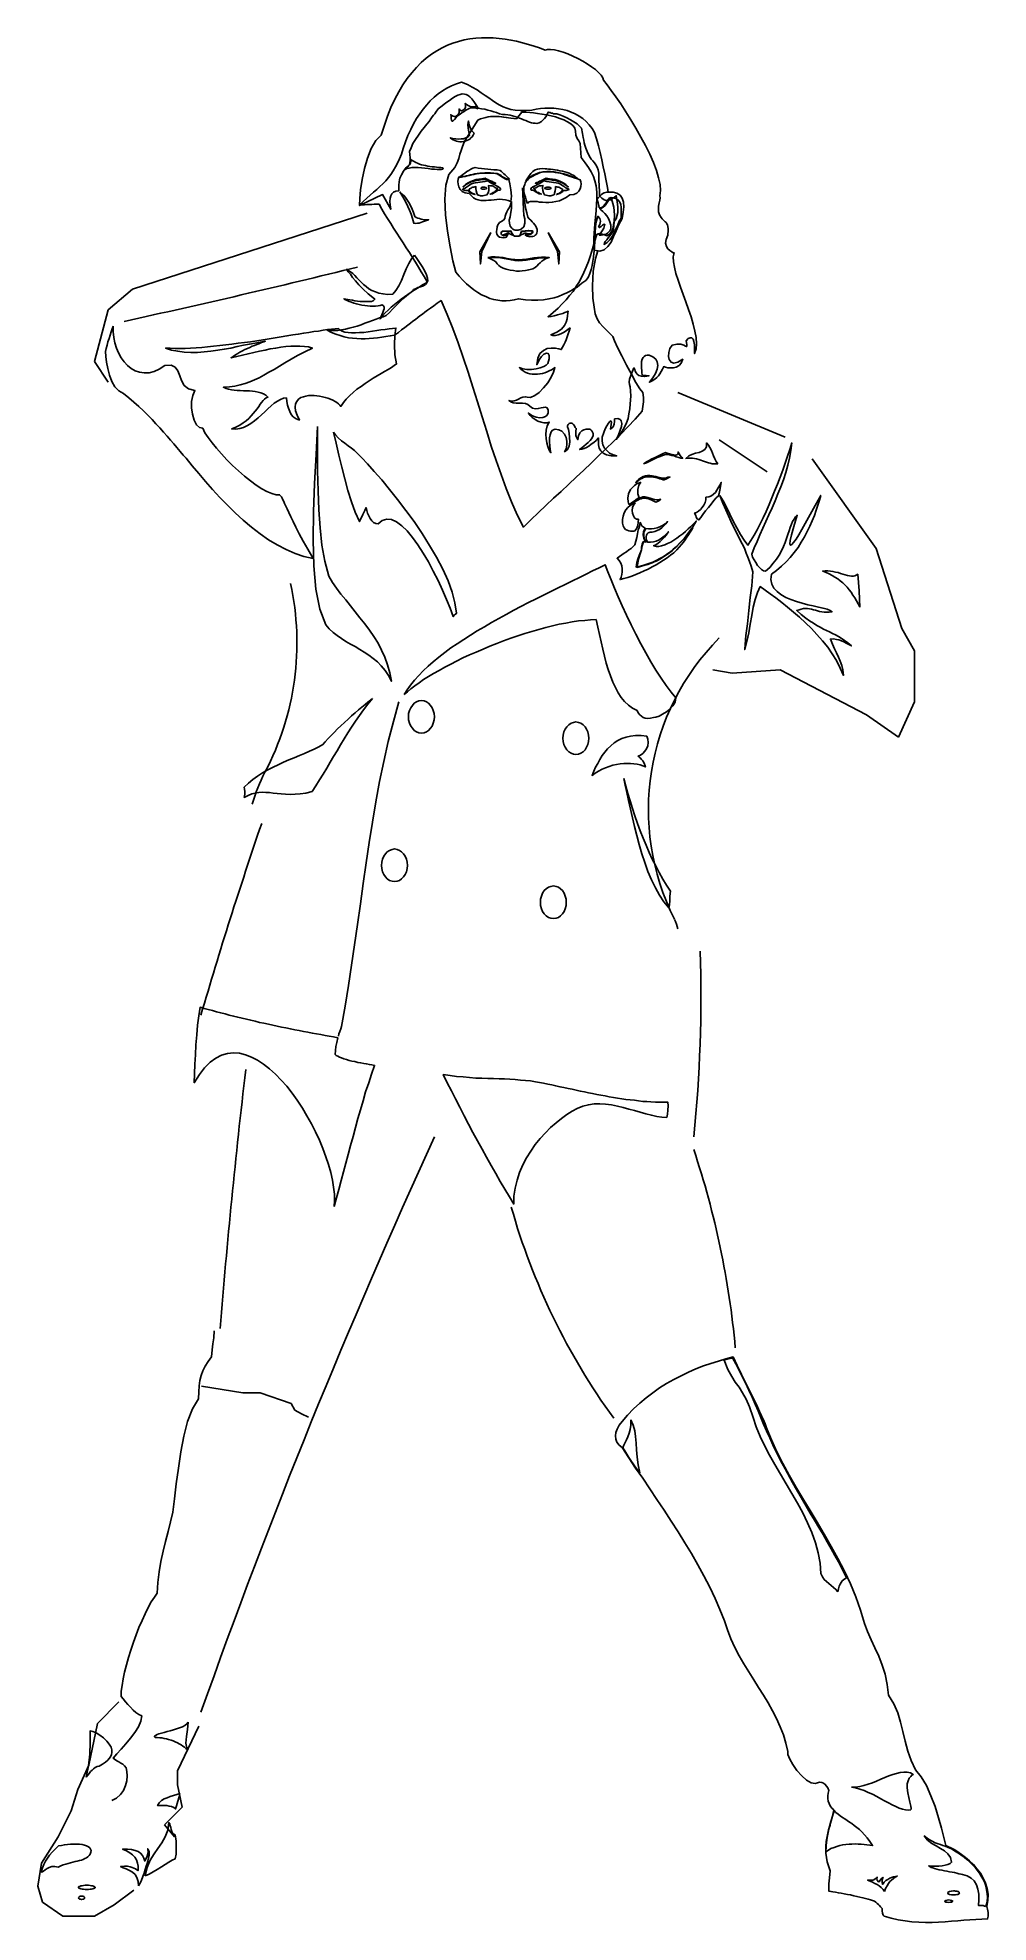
# Model space of a CAD drawing. Header units: millimetres. Extents: x -1580.31 to -1579.41, y 1849.77 to 1851.56.
import ezdxf

# ---------------------------------------------------------------- set-up
doc = ezdxf.new("R2010")
doc.units = ezdxf.units.MM
doc.header["$LTSCALE"] = 10
doc.layers.add('Humanos', color=2, linetype='Continuous')

msp = doc.modelspace()

# ---------------------------------------------------------------- linework, layer by layer
at = {"layer": 'Humanos'}
for p, q in [((-1579.9983, 1851.3923), (-1580.2207, 1851.3204)), ((-1580.2207, 1851.3204), (-1580.2436, 1851.3008)), ((-1580.2436, 1851.3008), (-1580.2567, 1851.2518)), ((-1580.2567, 1851.2518), (-1580.2436, 1851.2322)), ((-1579.704, 1851.2224), (-1579.6026, 1851.1799)), ((-1579.6649, 1851.1776), (-1579.6194, 1851.1473)), ((-1579.577, 1851.1594), (-1579.5164, 1851.0746)), ((-1579.5164, 1851.0746), (-1579.4921, 1850.9989)), ((-1579.4921, 1850.9989), (-1579.48, 1850.9777)), ((-1579.48, 1850.9777), (-1579.48, 1850.9353)), ((-1579.6527, 1850.9565), (-1579.6709, 1850.9595)), ((-1579.6073, 1850.9595), (-1579.6527, 1850.9565)), ((-1579.5255, 1850.9171), (-1579.6073, 1850.9595)), ((-1579.48, 1850.9292), (-1579.4952, 1850.8959)), ((-1579.48, 1850.9353), (-1579.48, 1850.9292)), ((-1579.4952, 1850.8959), (-1579.5255, 1850.9171)), ((-1580.1553, 1850.281), (-1580.116, 1850.2745)), ((-1580.116, 1850.2745), (-1580.0997, 1850.2745)), ((-1580.0997, 1850.2745), (-1580.0703, 1850.2646)), ((-1580.0703, 1850.2646), (-1580.067, 1850.2581)), ((-1580.067, 1850.2581), (-1580.0604, 1850.2548)), ((-1580.0604, 1850.2548), (-1580.0539, 1850.2516)), ((-1580.2336, 1849.9818), (-1580.2539, 1849.9615)), ((-1580.2539, 1849.9615), (-1580.2619, 1849.9218)), ((-1580.1577, 1849.9589), (-1580.178, 1849.9165)), ((-1580.2619, 1849.9218), (-1580.2725, 1849.8989)), ((-1580.178, 1849.9165), (-1580.178, 1849.9033)), ((-1580.2725, 1849.8989), (-1580.2786, 1849.8786)), ((-1580.178, 1849.9033), (-1580.1736, 1849.8821)), ((-1580.2786, 1849.8786), (-1580.291, 1849.8539)), ((-1580.1736, 1849.8821), (-1580.1904, 1849.8654)), ((-1580.1904, 1849.8654), (-1580.1807, 1849.8539)), ((-1580.291, 1849.8539), (-1580.3069, 1849.8292)), ((-1580.3069, 1849.8292), (-1580.3104, 1849.8072)), ((-1580.3104, 1849.8072), (-1580.306, 1849.7922)), ((-1580.306, 1849.7922), (-1580.2866, 1849.779)), ((-1580.2566, 1849.779), (-1580.238, 1849.7895)), ((-1580.238, 1849.7895), (-1580.2195, 1849.8036)), ((-1580.2866, 1849.779), (-1580.2566, 1849.779))]:
    msp.add_line(p, q, dxfattribs=at)
for points in [[(-1579.7781, 1851.4084), (-1579.7783, 1851.4086), (-1579.7783, 1851.4129), (-1579.7785, 1851.418), (-1579.7788, 1851.4236), (-1579.779, 1851.43), (-1579.7796, 1851.4332), (-1579.7805, 1851.4358), (-1579.7817, 1851.438), (-1579.7832, 1851.4401), (-1579.7847, 1851.4418), (-1579.7862, 1851.4433), (-1579.7873, 1851.4449), (-1579.7882, 1851.4466), (-1579.7901, 1851.4508), (-1579.7912, 1851.4539), (-1579.7922, 1851.4566), (-1579.7927, 1851.4588), (-1579.7933, 1851.4613), (-1579.7938, 1851.4641), (-1579.7944, 1851.4678), (-1579.7953, 1851.4727), (-1579.7972, 1851.4747), (-1579.7996, 1851.4768), (-1579.8026, 1851.4789), (-1579.8058, 1851.4807), (-1579.8094, 1851.4826), (-1579.8128, 1851.4841), (-1579.8159, 1851.4854), (-1579.8188, 1851.4864), (-1579.8199, 1851.4864), (-1579.8208, 1851.4864), (-1579.8219, 1851.4865), (-1579.8229, 1851.4869), (-1579.824, 1851.4871), (-1579.8249, 1851.4875), (-1579.8259, 1851.4877), (-1579.8268, 1851.4881), (-1579.8276, 1851.4867), (-1579.8283, 1851.4852), (-1579.8283, 1851.4852), (-1579.8292, 1851.4836), (-1579.8304, 1851.4821), (-1579.8317, 1851.4806), (-1579.8334, 1851.4791), (-1579.8354, 1851.4779), (-1579.8377, 1851.4772), (-1579.8394, 1851.4774), (-1579.8411, 1851.4776), (-1579.8427, 1851.4779), (-1579.8446, 1851.4785), (-1579.8463, 1851.4792), (-1579.8482, 1851.48), (-1579.8502, 1851.4807), (-1579.8521, 1851.4817), (-1579.8542, 1851.4824), (-1579.8558, 1851.483), (-1579.8564, 1851.4832), (-1579.8585, 1851.4839), (-1579.8607, 1851.4845), (-1579.863, 1851.485), (-1579.8652, 1851.4854), (-1579.8677, 1851.4856), (-1579.8701, 1851.4856), (-1579.8731, 1851.4865), (-1579.8759, 1851.4875), (-1579.8785, 1851.4884), (-1579.8811, 1851.4892), (-1579.884, 1851.4899), (-1579.8868, 1851.4907), (-1579.89, 1851.4912), (-1579.8933, 1851.4918), (-1579.8954, 1851.4952), (-1579.8974, 1851.4982), (-1579.8991, 1851.5006), (-1579.901, 1851.5025), (-1579.9027, 1851.5038), (-1579.9046, 1851.5047), (-1579.9063, 1851.5051), (-1579.9083, 1851.5053), (-1579.9102, 1851.5047), (-1579.9124, 1851.504), (-1579.9149, 1851.5027), (-1579.9175, 1851.5012), (-1579.9203, 1851.4991), (-1579.9237, 1851.4967), (-1579.9272, 1851.494), (-1579.9312, 1851.491), (-1579.9319, 1851.4901), (-1579.9327, 1851.489), (-1579.9334, 1851.4879), (-1579.9344, 1851.4865), (-1579.9355, 1851.485), (-1579.9368, 1851.4834), (-1579.9381, 1851.4815), (-1579.9396, 1851.4792), (-1579.9419, 1851.4766), (-1579.9445, 1851.4734), (-1579.9473, 1851.4699), (-1579.9499, 1851.4661), (-1579.9525, 1851.4622), (-1579.955, 1851.4583), (-1579.9568, 1851.4543), (-1579.9582, 1851.4506), (-1579.958, 1851.4478), (-1579.9576, 1851.4448), (-1579.9576, 1851.4418), (-1579.9582, 1851.4384), (-1579.9615, 1851.4354), (-1579.9641, 1851.4322), (-1579.966, 1851.4287), (-1579.9673, 1851.4253), (-1579.9681, 1851.4219), (-1579.9685, 1851.4187), (-1579.9685, 1851.4159), (-1579.9683, 1851.4135), (-1579.9711, 1851.4131), (-1579.9733, 1851.4122), (-1579.975, 1851.4107), (-1579.9761, 1851.4088), (-1579.9767, 1851.4064), (-1579.9769, 1851.4034), (-1579.9767, 1851.4), (-1579.9761, 1851.396), (-1579.9838, 1851.4099), (-1580.0056, 1851.3994), (-1580.0054, 1851.406), (-1580.0046, 1851.4144), (-1580.0031, 1851.4242), (-1580.0009, 1851.4345), (-1579.9981, 1851.4444), (-1579.9945, 1851.4536), (-1579.9902, 1851.4611), (-1579.9851, 1851.4661), (-1579.9821, 1851.4755), (-1579.9791, 1851.4843), (-1579.9758, 1851.4925), (-1579.9722, 1851.5002), (-1579.9685, 1851.5073), (-1579.9645, 1851.5139), (-1579.9604, 1851.5199), (-1579.9561, 1851.5253), (-1579.9516, 1851.5304), (-1579.9471, 1851.5351), (-1579.9424, 1851.5392), (-1579.9375, 1851.5428), (-1579.9325, 1851.5461), (-1579.9274, 1851.5489), (-1579.9224, 1851.5514), (-1579.9171, 1851.5534), (-1579.9119, 1851.5549), (-1579.9064, 1851.5564), (-1579.901, 1851.5574), (-1579.8956, 1851.5579), (-1579.89, 1851.5583), (-1579.8845, 1851.5585), (-1579.8789, 1851.5583), (-1579.8733, 1851.5577), (-1579.8678, 1851.5572), (-1579.8622, 1851.5563), (-1579.8568, 1851.5551), (-1579.8512, 1851.5536), (-1579.8457, 1851.5521), (-1579.8403, 1851.5504), (-1579.8351, 1851.5488), (-1579.8298, 1851.5467), (-1579.8276, 1851.5474), (-1579.8246, 1851.5474), (-1579.821, 1851.5471), (-1579.8171, 1851.5461), (-1579.8128, 1851.5448), (-1579.8083, 1851.5431), (-1579.8036, 1851.5411), (-1579.7987, 1851.5388), (-1579.7942, 1851.5364), (-1579.7899, 1851.5338), (-1579.7858, 1851.531), (-1579.7822, 1851.5283), (-1579.7792, 1851.5255), (-1579.7768, 1851.5229), (-1579.7753, 1851.5205), (-1579.7745, 1851.5182), (-1579.7712, 1851.5139), (-1579.7672, 1851.5085), (-1579.7629, 1851.5025), (-1579.7582, 1851.4957), (-1579.7534, 1851.4884), (-1579.7485, 1851.4807), (-1579.7438, 1851.4727), (-1579.7391, 1851.4644), (-1579.7346, 1851.4564), (-1579.7307, 1851.4481), (-1579.7271, 1851.4403), (-1579.7243, 1851.4328), (-1579.7223, 1851.4258), (-1579.7209, 1851.4193), (-1579.7206, 1851.4137), (-1579.7213, 1851.4088), (-1579.7209, 1851.4067), (-1579.7211, 1851.4045), (-1579.7217, 1851.4019), (-1579.7223, 1851.399), (-1579.7224, 1851.3962), (-1579.7223, 1851.3934), (-1579.7215, 1851.3906), (-1579.7198, 1851.388), (-1579.7189, 1851.3869), (-1579.718, 1851.3859), (-1579.717, 1851.385), (-1579.7161, 1851.3841), (-1579.7153, 1851.3833), (-1579.7146, 1851.3822), (-1579.714, 1851.3811), (-1579.7136, 1851.3796), (-1579.7133, 1851.3773), (-1579.7133, 1851.3749), (-1579.7136, 1851.3726), (-1579.7136, 1851.3713), (-1579.7153, 1851.3672), (-1579.7157, 1851.3638), (-1579.7148, 1851.3608), (-1579.7135, 1851.3586), (-1579.7116, 1851.3569), (-1579.7097, 1851.3556), (-1579.7084, 1851.3548), (-1579.7076, 1851.3546), (-1579.7084, 1851.3509), (-1579.7082, 1851.3462), (-1579.7073, 1851.341), (-1579.706, 1851.335), (-1579.7039, 1851.3288), (-1579.7016, 1851.322), (-1579.699, 1851.3151), (-1579.6966, 1851.3082), (-1579.694, 1851.3011), (-1579.6915, 1851.2939), (-1579.6895, 1851.2872), (-1579.688, 1851.2806), (-1579.6868, 1851.2744), (-1579.6865, 1851.2686), (-1579.6868, 1851.2636), (-1579.6883, 1851.2593), (-1579.6882, 1851.2638), (-1579.6883, 1851.2675), (-1579.6889, 1851.2707), (-1579.6897, 1851.2728), (-1579.6908, 1851.2741), (-1579.6923, 1851.2743), (-1579.6942, 1851.2735), (-1579.6962, 1851.2714), (-1579.6957, 1851.2677), (-1579.6957, 1851.266), (-1579.6958, 1851.2658), (-1579.697, 1851.2664), (-1579.6986, 1851.2673), (-1579.7013, 1851.2683), (-1579.7048, 1851.2683), (-1579.7095, 1851.2671), (-1579.7116, 1851.2639), (-1579.7127, 1851.2602), (-1579.7131, 1851.2566), (-1579.7123, 1851.2535), (-1579.7106, 1851.2512), (-1579.7078, 1851.2503), (-1579.7041, 1851.251), (-1579.6994, 1851.2538), (-1579.7009, 1851.2503), (-1579.703, 1851.248), (-1579.7056, 1851.2465), (-1579.7082, 1851.2458), (-1579.711, 1851.2456), (-1579.7135, 1851.2458), (-1579.7157, 1851.2463), (-1579.7174, 1851.2469), (-1579.7187, 1851.2445), (-1579.72, 1851.2422), (-1579.7211, 1851.2402), (-1579.7224, 1851.2383), (-1579.7241, 1851.2366), (-1579.726, 1851.2349), (-1579.7283, 1851.2334), (-1579.7311, 1851.2321), (-1579.7277, 1851.2364), (-1579.7253, 1851.2405), (-1579.7238, 1851.2445), (-1579.7232, 1851.248), (-1579.7238, 1851.2514), (-1579.7251, 1851.254), (-1579.7277, 1851.2563), (-1579.7313, 1851.2578), (-1579.7331, 1851.2578), (-1579.7346, 1851.2574), (-1579.7359, 1851.2566), (-1579.7371, 1851.2555), (-1579.7378, 1851.2538), (-1579.7384, 1851.2518), (-1579.7386, 1851.249), (-1579.7384, 1851.2458), (-1579.7382, 1851.2428), (-1579.7382, 1851.2407), (-1579.738, 1851.2394), (-1579.7376, 1851.2388), (-1579.7371, 1851.2385), (-1579.7358, 1851.2385), (-1579.7341, 1851.2385), (-1579.7314, 1851.2383), (-1579.7356, 1851.2375), (-1579.7387, 1851.2377), (-1579.741, 1851.2385), (-1579.7425, 1851.2396), (-1579.7436, 1851.2411), (-1579.7444, 1851.2426), (-1579.7449, 1851.2443), (-1579.7457, 1851.2456), (-1579.7483, 1851.2394), (-1579.7498, 1851.2351), (-1579.7502, 1851.2323), (-1579.75, 1851.23), (-1579.7494, 1851.2276), (-1579.7489, 1851.224), (-1579.7487, 1851.219), (-1579.7492, 1851.2115), (-1579.7496, 1851.2068), (-1579.7504, 1851.2023), (-1579.7513, 1851.1978), (-1579.7528, 1851.1937), (-1579.7547, 1851.1896), (-1579.7569, 1851.1856), (-1579.7594, 1851.1817), (-1579.7624, 1851.1779), (-1579.7603, 1851.1824), (-1579.7586, 1851.1866), (-1579.7575, 1851.1901), (-1579.7573, 1851.1931), (-1579.7577, 1851.1954), (-1579.7588, 1851.1969), (-1579.761, 1851.1976), (-1579.764, 1851.1974), (-1579.764, 1851.195), (-1579.7644, 1851.1924), (-1579.7655, 1851.1899), (-1579.768, 1851.1877), (-1579.7672, 1851.192), (-1579.767, 1851.1944), (-1579.7676, 1851.1954), (-1579.7685, 1851.195), (-1579.7699, 1851.1933), (-1579.7713, 1851.1909), (-1579.7729, 1851.1879), (-1579.7743, 1851.1845), (-1579.7757, 1851.1802), (-1579.7758, 1851.1763), (-1579.7751, 1851.1727), (-1579.7736, 1851.1697), (-1579.7715, 1851.1673), (-1579.7687, 1851.165), (-1579.7655, 1851.1633), (-1579.762, 1851.1622), (-1579.7674, 1851.1624), (-1579.7717, 1851.1633), (-1579.7749, 1851.165), (-1579.7772, 1851.1671), (-1579.7787, 1851.1697), (-1579.7794, 1851.1727), (-1579.7794, 1851.1759), (-1579.7792, 1851.1793), (-1579.7815, 1851.177), (-1579.7837, 1851.175), (-1579.7862, 1851.1733), (-1579.7884, 1851.1716), (-1579.7907, 1851.1703), (-1579.7929, 1851.1693), (-1579.7952, 1851.1686), (-1579.7972, 1851.1684), (-1579.7952, 1851.1699), (-1579.7931, 1851.1716), (-1579.791, 1851.1733), (-1579.789, 1851.175), (-1579.7873, 1851.1768), (-1579.786, 1851.1785), (-1579.7848, 1851.18), (-1579.7843, 1851.1815), (-1579.7843, 1851.1834), (-1579.7848, 1851.1849), (-1579.7856, 1851.1862), (-1579.7865, 1851.1871), (-1579.7875, 1851.1875), (-1579.789, 1851.1877), (-1579.791, 1851.1877), (-1579.7931, 1851.1871), (-1579.7952, 1851.186), (-1579.797, 1851.1841), (-1579.7981, 1851.1813), (-1579.7987, 1851.1776), (-1579.8006, 1851.1817), (-1579.8006, 1851.1854), (-1579.8004, 1851.1883), (-1579.8013, 1851.1892), (-1579.8019, 1851.1907), (-1579.8028, 1851.192), (-1579.804, 1851.1929), (-1579.8049, 1851.1933), (-1579.806, 1851.1933), (-1579.8071, 1851.1929), (-1579.8081, 1851.192), (-1579.8086, 1851.1907), (-1579.8085, 1851.1898), (-1579.8077, 1851.1873), (-1579.8071, 1851.1838), (-1579.8066, 1851.1796), (-1579.8064, 1851.1755), (-1579.8071, 1851.1714), (-1579.8086, 1851.1682), (-1579.8114, 1851.1663), (-1579.81, 1851.1691), (-1579.8092, 1851.1727), (-1579.8092, 1851.1763), (-1579.81, 1851.1798), (-1579.8114, 1851.183), (-1579.8139, 1851.1856), (-1579.8167, 1851.1871), (-1579.8204, 1851.1875), (-1579.8227, 1851.1867), (-1579.8242, 1851.1851), (-1579.8251, 1851.1824), (-1579.8257, 1851.1793), (-1579.8257, 1851.1757), (-1579.8255, 1851.1719), (-1579.8249, 1851.1684), (-1579.8244, 1851.1652), (-1579.8259, 1851.1678), (-1579.8272, 1851.1712), (-1579.8281, 1851.1748), (-1579.8289, 1851.1787), (-1579.8292, 1851.1826), (-1579.8289, 1851.1867), (-1579.8278, 1851.1907), (-1579.8259, 1851.1944), (-1579.8283, 1851.1935), (-1579.8309, 1851.1935), (-1579.8337, 1851.1941), (-1579.8367, 1851.1952), (-1579.8394, 1851.1967), (-1579.842, 1851.1986), (-1579.8441, 1851.2006), (-1579.8456, 1851.2029), (-1579.8418, 1851.2004), (-1579.8382, 1851.1989), (-1579.8349, 1851.1984), (-1579.8319, 1851.1986), (-1579.8296, 1851.1995), (-1579.8278, 1851.201), (-1579.8268, 1851.2031), (-1579.8268, 1851.2057), (-1579.8279, 1851.2077), (-1579.8294, 1851.2085), (-1579.8315, 1851.2083), (-1579.8337, 1851.2077), (-1579.8364, 1851.2072), (-1579.839, 1851.207), (-1579.8418, 1851.2076), (-1579.8444, 1851.2094), (-1579.8461, 1851.2111), (-1579.8485, 1851.212), (-1579.8514, 1851.2122), (-1579.8544, 1851.2122), (-1579.8574, 1851.2122), (-1579.8602, 1851.2126), (-1579.8624, 1851.2134), (-1579.8641, 1851.2149), (-1579.8617, 1851.2143), (-1579.8592, 1851.2145), (-1579.857, 1851.2152), (-1579.8549, 1851.2162), (-1579.8529, 1851.2173), (-1579.8508, 1851.218), (-1579.8487, 1851.2184), (-1579.8467, 1851.218), (-1579.8437, 1851.2177), (-1579.8397, 1851.2194), (-1579.8356, 1851.2225), (-1579.8313, 1851.2267), (-1579.8274, 1851.2315), (-1579.824, 1851.2368), (-1579.8218, 1851.2417), (-1579.8206, 1851.246), (-1579.8221, 1851.2448), (-1579.8238, 1851.2437), (-1579.8259, 1851.2428), (-1579.8279, 1851.2418), (-1579.83, 1851.2411), (-1579.8324, 1851.2405), (-1579.8347, 1851.24), (-1579.8371, 1851.2398), (-1579.8396, 1851.2396), (-1579.842, 1851.2398), (-1579.8442, 1851.2402), (-1579.8465, 1851.2407), (-1579.8487, 1851.2417), (-1579.8506, 1851.2428), (-1579.8525, 1851.2443), (-1579.8542, 1851.246), (-1579.851, 1851.2448), (-1579.847, 1851.2443), (-1579.8427, 1851.2443), (-1579.8384, 1851.2448), (-1579.8345, 1851.2456), (-1579.8311, 1851.2469), (-1579.8287, 1851.2482), (-1579.8274, 1851.2499), (-1579.8259, 1851.2544), (-1579.8259, 1851.2574), (-1579.8268, 1851.2593), (-1579.8285, 1851.2596), (-1579.8309, 1851.2587), (-1579.8334, 1851.2566), (-1579.8356, 1851.2533), (-1579.8377, 1851.2486), (-1579.8367, 1851.2548), (-1579.8347, 1851.2593), (-1579.8315, 1851.2623), (-1579.8278, 1851.2639), (-1579.824, 1851.2645), (-1579.8203, 1851.2645), (-1579.8169, 1851.2638), (-1579.8146, 1851.263), (-1579.8133, 1851.2653), (-1579.812, 1851.2675), (-1579.8109, 1851.2699), (-1579.8098, 1851.2724), (-1579.8088, 1851.275), (-1579.8079, 1851.2778), (-1579.807, 1851.2806), (-1579.8062, 1851.2836), (-1579.8079, 1851.2823), (-1579.81, 1851.2808), (-1579.8124, 1851.2793), (-1579.815, 1851.278), (-1579.8176, 1851.2771), (-1579.8201, 1851.2765), (-1579.8225, 1851.2763), (-1579.8244, 1851.2771), (-1579.8186, 1851.2795), (-1579.8144, 1851.2825), (-1579.8116, 1851.2857), (-1579.81, 1851.2891), (-1579.809, 1851.2922), (-1579.8085, 1851.2951), (-1579.8083, 1851.2975), (-1579.8079, 1851.2994), (-1579.8092, 1851.2988), (-1579.8111, 1851.2981), (-1579.8131, 1851.2973), (-1579.8156, 1851.2966), (-1579.8182, 1851.2958), (-1579.8212, 1851.2951), (-1579.824, 1851.2945), (-1579.827, 1851.2941), (-1579.8221, 1851.2982), (-1579.8176, 1851.3022), (-1579.8137, 1851.3063), (-1579.81, 1851.3102), (-1579.8066, 1851.3142), (-1579.8034, 1851.3181), (-1579.8013, 1851.3213), (-1579.8013, 1851.3213)], [(-1579.78, 1851.3565), (-1579.782, 1851.3494), (-1579.7843, 1851.3374), (-1579.7848, 1851.3233), (-1579.7845, 1851.3117), (-1579.7835, 1851.3033), (-1579.7824, 1851.2969), (-1579.7805, 1851.2922), (-1579.7783, 1851.2883), (-1579.7749, 1851.2847), (-1579.7708, 1851.2806), (-1579.7657, 1851.2754), (-1579.7642, 1851.2714), (-1579.7612, 1851.2649), (-1579.7573, 1851.257), (-1579.7528, 1851.2482), (-1579.7481, 1851.2396), (-1579.7438, 1851.2319), (-1579.7401, 1851.2257), (-1579.7374, 1851.2224), (-1579.7367, 1851.2177), (-1579.7367, 1851.2134), (-1579.7373, 1851.2092), (-1579.7378, 1851.2047), (-1579.7446, 1851.1972), (-1579.7515, 1851.1899), (-1579.7582, 1851.1828), (-1579.7652, 1851.1759), (-1579.7723, 1851.1689), (-1579.7792, 1851.1622), (-1579.7863, 1851.1555), (-1579.7933, 1851.1487), (-1579.8004, 1851.142), (-1579.8075, 1851.1354), (-1579.8146, 1851.1287), (-1579.8218, 1851.1221), (-1579.8291, 1851.1154), (-1579.8362, 1851.1086), (-1579.8433, 1851.1017), (-1579.8504, 1851.0948), (-1579.8562, 1851.1066), (-1579.8617, 1851.1187), (-1579.8667, 1851.1315), (-1579.8716, 1851.1446), (-1579.8763, 1851.1579), (-1579.8808, 1851.1716), (-1579.8851, 1851.1853), (-1579.8894, 1851.1993), (-1579.8939, 1851.2134), (-1579.8982, 1851.2274), (-1579.9027, 1851.2415), (-1579.9074, 1851.2555), (-1579.9121, 1851.2694), (-1579.9173, 1851.2831), (-1579.9226, 1851.2964), (-1579.9284, 1851.3095), (-1579.9321, 1851.3069), (-1579.9353, 1851.3046), (-1579.9385, 1851.3024), (-1579.9411, 1851.3005), (-1579.9437, 1851.2986), (-1579.946, 1851.2967), (-1579.9484, 1851.2951), (-1579.9505, 1851.2934), (-1579.9527, 1851.2915), (-1579.955, 1851.2898), (-1579.9574, 1851.2879), (-1579.9598, 1851.2861), (-1579.9627, 1851.284), (-1579.9657, 1851.2817), (-1579.9688, 1851.2793), (-1579.9726, 1851.2767), (-1579.9765, 1851.2759), (-1579.9806, 1851.2754), (-1579.9846, 1851.2748), (-1579.9885, 1851.2743), (-1579.9924, 1851.2739), (-1579.9964, 1851.2735), (-1580.0003, 1851.2733), (-1580.0042, 1851.2733), (-1580.0082, 1851.2735), (-1580.0121, 1851.2737), (-1580.0161, 1851.2743), (-1580.02, 1851.2752), (-1580.0239, 1851.2763), (-1580.028, 1851.2776), (-1580.032, 1851.2793), (-1580.0361, 1851.2814), (-1580.0329, 1851.281), (-1580.0295, 1851.281), (-1580.0262, 1851.2812), (-1580.0226, 1851.2817), (-1580.019, 1851.2823), (-1580.0153, 1851.2833), (-1580.0116, 1851.2842), (-1580.0078, 1851.2853), (-1580.0042, 1851.2866), (-1580.0005, 1851.2879), (-1579.9969, 1851.2892), (-1579.9934, 1851.2906), (-1579.9898, 1851.2919), (-1579.9866, 1851.293), (-1579.9833, 1851.2941), (-1579.9803, 1851.2952), (-1579.9773, 1851.2982), (-1579.9743, 1851.3012), (-1579.9711, 1851.3046), (-1579.9677, 1851.3078), (-1579.9645, 1851.311), (-1579.9612, 1851.314), (-1579.958, 1851.3166), (-1579.955, 1851.3188), (-1579.9544, 1851.3198), (-1579.9527, 1851.3207), (-1579.9505, 1851.3217), (-1579.9477, 1851.3226), (-1579.945, 1851.3235), (-1579.943, 1851.3248), (-1579.9419, 1851.3262), (-1579.9419, 1851.3277), (-1579.9443, 1851.3322), (-1579.9471, 1851.3366), (-1579.9497, 1851.3411), (-1579.9525, 1851.3458), (-1579.9555, 1851.3503), (-1579.9583, 1851.355), (-1579.9613, 1851.3595), (-1579.9643, 1851.3642), (-1579.9673, 1851.3689), (-1579.9703, 1851.3734), (-1579.9733, 1851.3781), (-1579.9761, 1851.3826), (-1579.979, 1851.3872), (-1579.9818, 1851.3917), (-1579.9844, 1851.3962), (-1579.987, 1851.4007), (-1579.9893, 1851.4007), (-1579.9917, 1851.4007), (-1579.9939, 1851.4005), (-1579.9962, 1851.4004), (-1579.9986, 1851.4004), (-1580.0009, 1851.4002), (-1580.0033, 1851.4), (-1580.0056, 1851.4), (-1580.002, 1851.4032), (-1579.9986, 1851.4064), (-1579.9954, 1851.4092), (-1579.9923, 1851.412), (-1579.9891, 1851.4148), (-1579.9863, 1851.4174), (-1579.9835, 1851.4202), (-1579.9808, 1851.423), (-1579.9782, 1851.426), (-1579.976, 1851.429), (-1579.9737, 1851.4324), (-1579.9715, 1851.436), (-1579.9696, 1851.4397), (-1579.9677, 1851.4438), (-1579.9658, 1851.4483), (-1579.9643, 1851.4534), (-1579.9621, 1851.4598), (-1579.9597, 1851.4658), (-1579.957, 1851.4714), (-1579.9544, 1851.4768), (-1579.9516, 1851.4819), (-1579.9486, 1851.4865), (-1579.9454, 1851.4909), (-1579.942, 1851.495), (-1579.9387, 1851.4987), (-1579.9349, 1851.5023), (-1579.9312, 1851.5053), (-1579.9271, 1851.5081), (-1579.9229, 1851.5107), (-1579.9184, 1851.513), (-1579.9137, 1851.5148), (-1579.9089, 1851.5165), (-1579.9034, 1851.5141), (-1579.8988, 1851.5115), (-1579.8943, 1851.509), (-1579.8903, 1851.5064), (-1579.8866, 1851.5038), (-1579.8832, 1851.5014), (-1579.8798, 1851.4991), (-1579.8765, 1851.4969), (-1579.8733, 1851.4948), (-1579.8697, 1851.4931), (-1579.8662, 1851.4916), (-1579.8622, 1851.4905), (-1579.8581, 1851.4897), (-1579.8534, 1851.4894), (-1579.8482, 1851.4894), (-1579.8424, 1851.4899), (-1579.8382, 1851.4909), (-1579.8341, 1851.4914), (-1579.83, 1851.4918), (-1579.8259, 1851.4918), (-1579.8216, 1851.4918), (-1579.8173, 1851.4912), (-1579.8131, 1851.4905), (-1579.809, 1851.4894), (-1579.8051, 1851.4881), (-1579.8013, 1851.4864), (-1579.7976, 1851.4843), (-1579.7942, 1851.4819), (-1579.791, 1851.4791), (-1579.788, 1851.4761), (-1579.7854, 1851.4725), (-1579.783, 1851.4686), (-1579.7811, 1851.4626), (-1579.7794, 1851.4562), (-1579.7777, 1851.4496), (-1579.7762, 1851.4429), (-1579.7747, 1851.4361), (-1579.7732, 1851.4296), (-1579.7719, 1851.423), (-1579.7708, 1851.4167), (-1579.7702, 1851.4122), (-1579.7702, 1851.4123)], [(-1579.7914, 1851.3284), (-1579.7891, 1851.3314), (-1579.7875, 1851.335), (-1579.7862, 1851.3389), (-1579.7852, 1851.3428), (-1579.7847, 1851.3468), (-1579.7841, 1851.3507), (-1579.7837, 1851.3543), (-1579.7832, 1851.3573), (-1579.7781, 1851.3563), (-1579.7738, 1851.3576), (-1579.7704, 1851.3606), (-1579.7674, 1851.3648), (-1579.765, 1851.37), (-1579.7624, 1851.3756), (-1579.7599, 1851.3814), (-1579.7569, 1851.3871), (-1579.7558, 1851.3931), (-1579.7552, 1851.3983), (-1579.7556, 1851.4028), (-1579.7567, 1851.4064), (-1579.7588, 1851.4092), (-1579.7618, 1851.4112), (-1579.7655, 1851.4122), (-1579.7702, 1851.4123), (-1579.7715, 1851.4122), (-1579.7727, 1851.4118), (-1579.774, 1851.4114), (-1579.7751, 1851.4109), (-1579.7764, 1851.4099), (-1579.7777, 1851.4088), (-1579.7792, 1851.4071), (-1579.7807, 1851.4052), (-1579.7809, 1851.4122), (-1579.7815, 1851.418), (-1579.7826, 1851.4228), (-1579.7841, 1851.4271), (-1579.7862, 1851.4313), (-1579.7888, 1851.4354), (-1579.792, 1851.4399), (-1579.7957, 1851.4449), (-1579.7965, 1851.4583), (-1579.798, 1851.4607), (-1579.7995, 1851.4631), (-1579.8006, 1851.4661), (-1579.801, 1851.4701), (-1579.8017, 1851.4727), (-1579.8034, 1851.4749), (-1579.8056, 1851.477), (-1579.8086, 1851.4789), (-1579.812, 1851.4806), (-1579.8158, 1851.4821), (-1579.8199, 1851.4834), (-1579.8242, 1851.4845), (-1579.8285, 1851.4854), (-1579.8328, 1851.4862), (-1579.8369, 1851.4867), (-1579.8409, 1851.4873), (-1579.8444, 1851.4877), (-1579.8476, 1851.4879), (-1579.8501, 1851.4881), (-1579.8519, 1851.4881), (-1579.857, 1851.4817), (-1579.8596, 1851.4819), (-1579.8622, 1851.4822), (-1579.8645, 1851.4826), (-1579.8667, 1851.483), (-1579.869, 1851.4832), (-1579.871, 1851.4836), (-1579.8733, 1851.4837), (-1579.8753, 1851.4839), (-1579.8774, 1851.4839), (-1579.8795, 1851.4839), (-1579.8815, 1851.4837), (-1579.8838, 1851.4834), (-1579.886, 1851.483), (-1579.8885, 1851.4822), (-1579.8911, 1851.4815), (-1579.8937, 1851.4804), (-1579.9004, 1851.4693), (-1579.904, 1851.4641), (-1579.9064, 1851.4596), (-1579.9081, 1851.4554), (-1579.9094, 1851.4517), (-1579.9106, 1851.4481), (-1579.9117, 1851.4442), (-1579.9132, 1851.4401), (-1579.9154, 1851.4354), (-1579.9209, 1851.429), (-1579.9239, 1851.4187), (-1579.9248, 1851.4054), (-1579.9241, 1851.3906), (-1579.9224, 1851.3753), (-1579.9199, 1851.3603), (-1579.9171, 1851.347), (-1579.9143, 1851.3365), (-1579.9111, 1851.3325), (-1579.9078, 1851.3288), (-1579.9044, 1851.3254), (-1579.9008, 1851.3224), (-1579.8973, 1851.3196), (-1579.8935, 1851.3172), (-1579.89, 1851.3149), (-1579.886, 1851.3132), (-1579.8823, 1851.3115), (-1579.8785, 1851.3104), (-1579.8746, 1851.3097), (-1579.8707, 1851.3093), (-1579.8667, 1851.3091), (-1579.8628, 1851.3095), (-1579.859, 1851.31), (-1579.8551, 1851.3112), (-1579.8485, 1851.3102), (-1579.8426, 1851.3097), (-1579.8367, 1851.3097), (-1579.8313, 1851.3102), (-1579.8263, 1851.311), (-1579.8214, 1851.3121), (-1579.8171, 1851.3134), (-1579.8129, 1851.3151), (-1579.8092, 1851.3168), (-1579.8056, 1851.3187), (-1579.8025, 1851.3205), (-1579.7996, 1851.3222), (-1579.7972, 1851.3241), (-1579.795, 1851.3258), (-1579.7931, 1851.3271), (-1579.7914, 1851.3284)], [(-1579.8931, 1851.491), (-1579.8941, 1851.4914), (-1579.8952, 1851.4918), (-1579.8963, 1851.492), (-1579.8974, 1851.4922), (-1579.8988, 1851.4922), (-1579.9003, 1851.492), (-1579.9016, 1851.4914), (-1579.9029, 1851.4907), (-1579.9048, 1851.4897), (-1579.9064, 1851.4886), (-1579.9083, 1851.4875), (-1579.9102, 1851.4862), (-1579.9123, 1851.4847), (-1579.9141, 1851.483), (-1579.9158, 1851.4811), (-1579.9177, 1851.4792), (-1579.9186, 1851.4804), (-1579.9188, 1851.4819), (-1579.9188, 1851.4837), (-1579.9192, 1851.4856), (-1579.9181, 1851.4847), (-1579.9169, 1851.4841), (-1579.9158, 1851.4837), (-1579.9143, 1851.4837), (-1579.9121, 1851.4856), (-1579.9111, 1851.4875), (-1579.9111, 1851.4894), (-1579.9113, 1851.491), (-1579.9107, 1851.4901), (-1579.91, 1851.4894), (-1579.9091, 1851.4892), (-1579.9079, 1851.4897), (-1579.9061, 1851.4909), (-1579.9053, 1851.4925), (-1579.9053, 1851.4944), (-1579.9055, 1851.4963), (-1579.9042, 1851.4952), (-1579.9027, 1851.4942), (-1579.9014, 1851.4935), (-1579.8999, 1851.4931), (-1579.8984, 1851.4929), (-1579.8971, 1851.4929), (-1579.8958, 1851.4933), (-1579.8946, 1851.4939), (-1579.8943, 1851.4933), (-1579.8939, 1851.4925), (-1579.8935, 1851.4918), (-1579.8931, 1851.491)], [(-1579.9072, 1851.4601), (-1579.9089, 1851.4599), (-1579.9106, 1851.4599), (-1579.9123, 1851.4601), (-1579.9139, 1851.4605), (-1579.9154, 1851.4611), (-1579.9169, 1851.4618), (-1579.9184, 1851.4626), (-1579.9196, 1851.4637), (-1579.9171, 1851.4631), (-1579.9145, 1851.4626), (-1579.9119, 1851.4624), (-1579.9094, 1851.4626), (-1579.907, 1851.4628), (-1579.9048, 1851.4635), (-1579.9029, 1851.4644), (-1579.9014, 1851.4659), (-1579.9021, 1851.4693), (-1579.9027, 1851.4727), (-1579.9029, 1851.4762), (-1579.9025, 1851.4796), (-1579.9019, 1851.4761), (-1579.9008, 1851.4731), (-1579.8991, 1851.4702), (-1579.8971, 1851.468), (-1579.898, 1851.4661), (-1579.8989, 1851.4646), (-1579.9001, 1851.4635), (-1579.9012, 1851.4624), (-1579.9025, 1851.4616), (-1579.904, 1851.4611), (-1579.9055, 1851.4605), (-1579.9072, 1851.4601)], [(-1579.9572, 1851.4433), (-1579.9557, 1851.4421), (-1579.954, 1851.4412), (-1579.9524, 1851.4403), (-1579.9507, 1851.4395), (-1579.9488, 1851.4388), (-1579.9469, 1851.4382), (-1579.9449, 1851.4376), (-1579.943, 1851.4373), (-1579.9409, 1851.4369), (-1579.9389, 1851.4365), (-1579.9368, 1851.4363), (-1579.9347, 1851.436), (-1579.9327, 1851.4358), (-1579.9306, 1851.4356), (-1579.9285, 1851.4354), (-1579.9267, 1851.4352), (-1579.9265, 1851.4343), (-1579.9271, 1851.4339), (-1579.9282, 1851.4335), (-1579.9299, 1851.4335), (-1579.9321, 1851.4335), (-1579.9347, 1851.4339), (-1579.9375, 1851.4341), (-1579.9405, 1851.4345), (-1579.9437, 1851.4348), (-1579.9469, 1851.4352), (-1579.9501, 1851.4354), (-1579.9531, 1851.4354), (-1579.9559, 1851.4354), (-1579.9585, 1851.435), (-1579.9608, 1851.4345), (-1579.9625, 1851.4335), (-1579.9612, 1851.435), (-1579.96, 1851.4361), (-1579.9591, 1851.4371), (-1579.9582, 1851.438), (-1579.9576, 1851.439), (-1579.9572, 1851.4401), (-1579.957, 1851.4414), (-1579.9572, 1851.4433)], [(-1579.8622, 1851.4032), (-1579.8617, 1851.4084), (-1579.8622, 1851.4144), (-1579.8633, 1851.4202), (-1579.8641, 1851.424), (-1579.865, 1851.424), (-1579.8663, 1851.4243), (-1579.8677, 1851.4249), (-1579.8691, 1851.4257), (-1579.8707, 1851.4266), (-1579.8722, 1851.4275), (-1579.8738, 1851.4285), (-1579.8753, 1851.4294), (-1579.8783, 1851.43), (-1579.8813, 1851.4301), (-1579.8841, 1851.4303), (-1579.8871, 1851.4303), (-1579.8898, 1851.43), (-1579.8924, 1851.4298), (-1579.895, 1851.4294), (-1579.8974, 1851.4288), (-1579.8997, 1851.4285), (-1579.9018, 1851.4279), (-1579.9038, 1851.4275), (-1579.9057, 1851.427), (-1579.9076, 1851.4268), (-1579.9091, 1851.4264), (-1579.9106, 1851.4264), (-1579.9117, 1851.4264), (-1579.9123, 1851.4245), (-1579.9124, 1851.4223), (-1579.9123, 1851.4197), (-1579.9117, 1851.4172), (-1579.9104, 1851.4148), (-1579.9083, 1851.4129), (-1579.9055, 1851.4116), (-1579.9018, 1851.411), (-1579.8997, 1851.4088), (-1579.8976, 1851.4069), (-1579.8954, 1851.4056), (-1579.8931, 1851.4049), (-1579.8907, 1851.4043), (-1579.8883, 1851.4043), (-1579.8858, 1851.4043), (-1579.8834, 1851.4045), (-1579.8808, 1851.4047), (-1579.8781, 1851.405), (-1579.8755, 1851.4052), (-1579.8729, 1851.4054), (-1579.8703, 1851.4052), (-1579.8675, 1851.4049), (-1579.8648, 1851.4043), (-1579.8622, 1851.4032)], [(-1579.8637, 1851.4243), (-1579.8648, 1851.4257), (-1579.8658, 1851.4268), (-1579.8667, 1851.4277), (-1579.8677, 1851.4287), (-1579.8688, 1851.4296), (-1579.8699, 1851.4305), (-1579.871, 1851.4316), (-1579.8723, 1851.4328), (-1579.8753, 1851.4332), (-1579.8783, 1851.4333), (-1579.8813, 1851.4337), (-1579.8841, 1851.4339), (-1579.8871, 1851.4343), (-1579.8901, 1851.4346), (-1579.8931, 1851.435), (-1579.8961, 1851.4354), (-1579.8984, 1851.4348), (-1579.9003, 1851.4339), (-1579.9021, 1851.4328), (-1579.904, 1851.4316), (-1579.9059, 1851.4303), (-1579.9076, 1851.4288), (-1579.9094, 1851.4275), (-1579.9113, 1851.4264), (-1579.9096, 1851.4266), (-1579.9078, 1851.427), (-1579.9061, 1851.4271), (-1579.9042, 1851.4277), (-1579.9023, 1851.4281), (-1579.9004, 1851.4285), (-1579.8984, 1851.429), (-1579.8963, 1851.4294), (-1579.8941, 1851.4298), (-1579.8918, 1851.4301), (-1579.8894, 1851.4303), (-1579.887, 1851.4305), (-1579.8843, 1851.4305), (-1579.8815, 1851.4305), (-1579.8785, 1851.4301), (-1579.8753, 1851.4298), (-1579.8735, 1851.4288), (-1579.8716, 1851.4279), (-1579.8701, 1851.4268), (-1579.8684, 1851.4258), (-1579.8671, 1851.4251), (-1579.8658, 1851.4245), (-1579.8647, 1851.4242), (-1579.8637, 1851.4243)], [(-1579.8465, 1851.4013), (-1579.847, 1851.4028), (-1579.8478, 1851.4049), (-1579.8485, 1851.4073), (-1579.8493, 1851.4099), (-1579.8499, 1851.4127), (-1579.8501, 1851.4152), (-1579.8499, 1851.4174), (-1579.8489, 1851.4191), (-1579.8487, 1851.421), (-1579.8476, 1851.4228), (-1579.8459, 1851.4243), (-1579.8439, 1851.426), (-1579.8416, 1851.4273), (-1579.8392, 1851.4285), (-1579.8371, 1851.4296), (-1579.8352, 1851.4305), (-1579.8326, 1851.4311), (-1579.83, 1851.4313), (-1579.8276, 1851.4315), (-1579.8251, 1851.4315), (-1579.8227, 1851.4313), (-1579.8203, 1851.4309), (-1579.8178, 1851.4305), (-1579.8154, 1851.43), (-1579.8131, 1851.4294), (-1579.8107, 1851.4287), (-1579.8085, 1851.4279), (-1579.806, 1851.4271), (-1579.8038, 1851.4264), (-1579.8013, 1851.4255), (-1579.7991, 1851.4247), (-1579.7966, 1851.4238), (-1579.7961, 1851.4221), (-1579.7957, 1851.42), (-1579.7959, 1851.4176), (-1579.7966, 1851.4154), (-1579.798, 1851.4131), (-1579.7998, 1851.4112), (-1579.8026, 1851.4099), (-1579.8064, 1851.4095), (-1579.8098, 1851.4071), (-1579.8129, 1851.4054), (-1579.8163, 1851.4041), (-1579.8197, 1851.4032), (-1579.8231, 1851.4026), (-1579.8263, 1851.4024), (-1579.8292, 1851.4024), (-1579.8323, 1851.4026), (-1579.8351, 1851.4028), (-1579.8375, 1851.4032), (-1579.8399, 1851.4034), (-1579.8418, 1851.4034), (-1579.8437, 1851.4034), (-1579.845, 1851.403), (-1579.8459, 1851.4024), (-1579.8465, 1851.4013)], [(-1579.8482, 1851.4228), (-1579.8457, 1851.4268), (-1579.8435, 1851.4298), (-1579.8414, 1851.4318), (-1579.8392, 1851.4332), (-1579.8371, 1851.4339), (-1579.8349, 1851.4343), (-1579.8324, 1851.4345), (-1579.8298, 1851.4343), (-1579.8283, 1851.4343), (-1579.8266, 1851.4341), (-1579.8246, 1851.4339), (-1579.8225, 1851.4337), (-1579.8204, 1851.4333), (-1579.818, 1851.433), (-1579.8158, 1851.4324), (-1579.8135, 1851.432), (-1579.8113, 1851.4313), (-1579.809, 1851.4307), (-1579.807, 1851.43), (-1579.8049, 1851.429), (-1579.8032, 1851.4283), (-1579.8017, 1851.4273), (-1579.8004, 1851.4262), (-1579.7993, 1851.4251), (-1579.8013, 1851.4258), (-1579.8038, 1851.4266), (-1579.8064, 1851.4275), (-1579.809, 1851.4285), (-1579.812, 1851.4294), (-1579.815, 1851.4303), (-1579.8182, 1851.4309), (-1579.8214, 1851.4315), (-1579.8248, 1851.4318), (-1579.8281, 1851.4318), (-1579.8317, 1851.4315), (-1579.8351, 1851.4307), (-1579.8384, 1851.4296), (-1579.8418, 1851.4279), (-1579.845, 1851.4257), (-1579.8482, 1851.4228)], [(-1579.9675, 1851.4125), (-1579.9655, 1851.4092), (-1579.9634, 1851.4056), (-1579.9615, 1851.4022), (-1579.9598, 1851.3987), (-1579.9582, 1851.3951), (-1579.9567, 1851.3912), (-1579.9553, 1851.3871), (-1579.9542, 1851.3827), (-1579.9525, 1851.3826), (-1579.9508, 1851.3827), (-1579.9492, 1851.3829), (-1579.9475, 1851.3833), (-1579.9458, 1851.3839), (-1579.9441, 1851.3846), (-1579.9422, 1851.3854), (-1579.9402, 1851.3861), (-1579.942, 1851.3861), (-1579.9439, 1851.3861), (-1579.9456, 1851.3863), (-1579.9473, 1851.3865), (-1579.9488, 1851.3871), (-1579.9503, 1851.3876), (-1579.9518, 1851.3882), (-1579.9531, 1851.3891), (-1579.9544, 1851.3929), (-1579.9557, 1851.3962), (-1579.9574, 1851.3994), (-1579.9589, 1851.4024), (-1579.9608, 1851.4052), (-1579.9628, 1851.4079), (-1579.9651, 1851.4103), (-1579.9675, 1851.4125)], [(-1579.8723, 1851.414), (-1579.872, 1851.415), (-1579.8725, 1851.4161), (-1579.874, 1851.4172), (-1579.8759, 1851.4182), (-1579.8781, 1851.4193), (-1579.8804, 1851.4204), (-1579.8825, 1851.4217), (-1579.8841, 1851.4228), (-1579.8866, 1851.4223), (-1579.889, 1851.4219), (-1579.8914, 1851.4217), (-1579.8937, 1851.4213), (-1579.8958, 1851.421), (-1579.8976, 1851.4206), (-1579.8995, 1851.42), (-1579.901, 1851.4191), (-1579.9023, 1851.4182), (-1579.9034, 1851.4174), (-1579.9044, 1851.4168), (-1579.9051, 1851.4163), (-1579.9057, 1851.4159), (-1579.9064, 1851.4155), (-1579.9072, 1851.4152), (-1579.9081, 1851.4148), (-1579.9064, 1851.414), (-1579.9053, 1851.4138), (-1579.9044, 1851.4137), (-1579.9031, 1851.4137), (-1579.9027, 1851.4133), (-1579.9021, 1851.4127), (-1579.9012, 1851.4122), (-1579.9004, 1851.4116), (-1579.8993, 1851.411), (-1579.8984, 1851.4107), (-1579.8973, 1851.4103), (-1579.8961, 1851.4099), (-1579.8973, 1851.4105), (-1579.8984, 1851.411), (-1579.8995, 1851.4116), (-1579.9003, 1851.4122), (-1579.901, 1851.4127), (-1579.9016, 1851.4133), (-1579.9019, 1851.414), (-1579.9021, 1851.4148), (-1579.9014, 1851.4152), (-1579.9006, 1851.4157), (-1579.8999, 1851.4161), (-1579.8991, 1851.4165), (-1579.8984, 1851.4168), (-1579.8974, 1851.417), (-1579.8965, 1851.4172), (-1579.8954, 1851.4174), (-1579.8954, 1851.4155), (-1579.895, 1851.4133), (-1579.8944, 1851.4112), (-1579.8939, 1851.4097), (-1579.8928, 1851.4093), (-1579.8918, 1851.409), (-1579.8909, 1851.4088), (-1579.89, 1851.4088), (-1579.8888, 1851.4088), (-1579.8877, 1851.409), (-1579.8864, 1851.4092), (-1579.8849, 1851.4095), (-1579.8838, 1851.4116), (-1579.8832, 1851.4138), (-1579.883, 1851.4163), (-1579.8834, 1851.4185), (-1579.8815, 1851.4183), (-1579.88, 1851.4182), (-1579.8791, 1851.4178), (-1579.8781, 1851.4172), (-1579.8776, 1851.4167), (-1579.8768, 1851.4163), (-1579.8759, 1851.4161), (-1579.8748, 1851.4159), (-1579.8752, 1851.4152), (-1579.8757, 1851.4146), (-1579.8763, 1851.4138), (-1579.877, 1851.4131), (-1579.878, 1851.4123), (-1579.8791, 1851.4118), (-1579.8804, 1851.411), (-1579.8819, 1851.4103), (-1579.8798, 1851.4107), (-1579.8783, 1851.4114), (-1579.877, 1851.4122), (-1579.8761, 1851.4129), (-1579.8752, 1851.4135), (-1579.8744, 1851.414), (-1579.8735, 1851.4142), (-1579.8723, 1851.414)], [(-1579.9079, 1851.4168), (-1579.9053, 1851.4193), (-1579.9027, 1851.421), (-1579.9003, 1851.4223), (-1579.8978, 1851.4232), (-1579.8952, 1851.424), (-1579.8926, 1851.4245), (-1579.8898, 1851.4249), (-1579.8866, 1851.4255), (-1579.8855, 1851.4249), (-1579.8841, 1851.4243), (-1579.883, 1851.4236), (-1579.8817, 1851.423), (-1579.8804, 1851.4225), (-1579.8791, 1851.4217), (-1579.878, 1851.4212), (-1579.8766, 1851.4206), (-1579.8768, 1851.4204), (-1579.8776, 1851.4208), (-1579.8789, 1851.4213), (-1579.8804, 1851.4219), (-1579.8819, 1851.4227), (-1579.8836, 1851.4234), (-1579.8853, 1851.424), (-1579.8866, 1851.4243), (-1579.8896, 1851.424), (-1579.8924, 1851.4236), (-1579.895, 1851.4232), (-1579.8974, 1851.4227), (-1579.8999, 1851.4219), (-1579.9025, 1851.4208), (-1579.9051, 1851.4191), (-1579.9079, 1851.4168)], [(-1579.8879, 1851.4168), (-1579.8868, 1851.4168), (-1579.8858, 1851.4167), (-1579.8853, 1851.4163), (-1579.8851, 1851.4161), (-1579.8853, 1851.4155), (-1579.8858, 1851.4154), (-1579.8868, 1851.415), (-1579.8879, 1851.415), (-1579.889, 1851.415), (-1579.89, 1851.4154), (-1579.8905, 1851.4155), (-1579.8907, 1851.4161), (-1579.8905, 1851.4163), (-1579.89, 1851.4167), (-1579.889, 1851.4168), (-1579.8879, 1851.4168)], [(-1579.8512, 1851.4163), (-1579.8493, 1851.4032), (-1579.8482, 1851.3962), (-1579.8472, 1851.3925), (-1579.8463, 1851.3884), (-1579.8448, 1851.3869), (-1579.8433, 1851.3856), (-1579.842, 1851.3841), (-1579.8407, 1851.3827), (-1579.8396, 1851.3812), (-1579.8386, 1851.3799), (-1579.8379, 1851.3784), (-1579.8373, 1851.3769), (-1579.8373, 1851.3751), (-1579.8377, 1851.3734), (-1579.8384, 1851.3722), (-1579.8392, 1851.3713), (-1579.8403, 1851.3706), (-1579.8414, 1851.3702), (-1579.8427, 1851.37), (-1579.8442, 1851.3698), (-1579.8457, 1851.3702), (-1579.8467, 1851.3706), (-1579.8476, 1851.3709), (-1579.8487, 1851.3717), (-1579.8472, 1851.3717), (-1579.8461, 1851.3717), (-1579.8454, 1851.3717), (-1579.8448, 1851.3717), (-1579.8435, 1851.3722), (-1579.8426, 1851.3728), (-1579.842, 1851.3734), (-1579.8416, 1851.3743), (-1579.8416, 1851.3749), (-1579.8424, 1851.3753), (-1579.8433, 1851.3754), (-1579.8448, 1851.3754), (-1579.8465, 1851.3754), (-1579.8484, 1851.3753), (-1579.8502, 1851.3749), (-1579.8521, 1851.3747), (-1579.8527, 1851.3734), (-1579.853, 1851.3724), (-1579.8536, 1851.3715), (-1579.8542, 1851.3706), (-1579.8555, 1851.3706), (-1579.8566, 1851.3706), (-1579.8579, 1851.3706), (-1579.8592, 1851.3706), (-1579.8602, 1851.3715), (-1579.8609, 1851.3722), (-1579.8615, 1851.3734), (-1579.8622, 1851.3753), (-1579.8633, 1851.3749), (-1579.8643, 1851.3749), (-1579.8652, 1851.3749), (-1579.8663, 1851.3751), (-1579.8673, 1851.3753), (-1579.8684, 1851.3753), (-1579.8695, 1851.3751), (-1579.8707, 1851.3747), (-1579.8714, 1851.3738), (-1579.8716, 1851.3728), (-1579.871, 1851.3721), (-1579.8703, 1851.3713), (-1579.8693, 1851.3709), (-1579.868, 1851.3711), (-1579.8667, 1851.3715), (-1579.865, 1851.3719), (-1579.866, 1851.3706), (-1579.8667, 1851.3696), (-1579.8677, 1851.3691), (-1579.8688, 1851.3689), (-1579.871, 1851.3691), (-1579.8729, 1851.3696), (-1579.8742, 1851.3704), (-1579.875, 1851.3713), (-1579.8757, 1851.3724), (-1579.8759, 1851.3738), (-1579.8759, 1851.3751), (-1579.8757, 1851.3766), (-1579.8752, 1851.3792), (-1579.8746, 1851.3811), (-1579.8738, 1851.3824), (-1579.8729, 1851.3833), (-1579.8718, 1851.3841), (-1579.8707, 1851.3848), (-1579.8693, 1851.3857), (-1579.868, 1851.3871), (-1579.8677, 1851.3893), (-1579.8669, 1851.3914), (-1579.866, 1851.3934), (-1579.865, 1851.3955), (-1579.8639, 1851.3974), (-1579.863, 1851.3992), (-1579.8622, 1851.4013), (-1579.8618, 1851.4032), (-1579.8618, 1851.4), (-1579.8618, 1851.3968), (-1579.8622, 1851.3932), (-1579.863, 1851.3889), (-1579.8639, 1851.3857), (-1579.8637, 1851.3827), (-1579.8628, 1851.3799), (-1579.8615, 1851.3779), (-1579.8603, 1851.3771), (-1579.8592, 1851.3766), (-1579.8581, 1851.3762), (-1579.8568, 1851.376), (-1579.8555, 1851.3762), (-1579.8544, 1851.3766), (-1579.8532, 1851.3769), (-1579.8521, 1851.3775), (-1579.8501, 1851.3794), (-1579.8491, 1851.3829), (-1579.8491, 1851.3869), (-1579.8499, 1851.3904), (-1579.8502, 1851.3955), (-1579.8506, 1851.4032), (-1579.851, 1851.4107), (-1579.8512, 1851.4163)], [(-1579.8431, 1851.414), (-1579.8435, 1851.415), (-1579.8429, 1851.4161), (-1579.8414, 1851.4172), (-1579.8394, 1851.4182), (-1579.8371, 1851.4193), (-1579.8349, 1851.4204), (-1579.8328, 1851.4217), (-1579.8311, 1851.4228), (-1579.8285, 1851.4223), (-1579.8261, 1851.4219), (-1579.8238, 1851.4217), (-1579.8216, 1851.4213), (-1579.8195, 1851.421), (-1579.8176, 1851.4206), (-1579.8158, 1851.42), (-1579.8143, 1851.4191), (-1579.8129, 1851.4182), (-1579.8118, 1851.4174), (-1579.8111, 1851.4168), (-1579.8103, 1851.4163), (-1579.8096, 1851.4159), (-1579.8088, 1851.4155), (-1579.8081, 1851.4152), (-1579.8071, 1851.4148), (-1579.8088, 1851.414), (-1579.81, 1851.4138), (-1579.8109, 1851.4137), (-1579.8122, 1851.4137), (-1579.8126, 1851.4133), (-1579.8131, 1851.4127), (-1579.8141, 1851.4122), (-1579.815, 1851.4116), (-1579.8159, 1851.411), (-1579.8171, 1851.4107), (-1579.8182, 1851.4103), (-1579.8191, 1851.4099), (-1579.818, 1851.4105), (-1579.8169, 1851.411), (-1579.8159, 1851.4116), (-1579.815, 1851.4122), (-1579.8144, 1851.4127), (-1579.8139, 1851.4133), (-1579.8133, 1851.414), (-1579.8131, 1851.4148), (-1579.8139, 1851.4152), (-1579.8146, 1851.4157), (-1579.8154, 1851.4161), (-1579.8161, 1851.4165), (-1579.8169, 1851.4168), (-1579.8178, 1851.417), (-1579.8188, 1851.4172), (-1579.8199, 1851.4174), (-1579.8199, 1851.4155), (-1579.8203, 1851.4133), (-1579.8208, 1851.4112), (-1579.8214, 1851.4097), (-1579.8225, 1851.4093), (-1579.8234, 1851.409), (-1579.8244, 1851.4088), (-1579.8255, 1851.4088), (-1579.8264, 1851.4088), (-1579.8276, 1851.409), (-1579.8289, 1851.4092), (-1579.8304, 1851.4095), (-1579.8315, 1851.4116), (-1579.8321, 1851.4138), (-1579.8323, 1851.4163), (-1579.8319, 1851.4185), (-1579.8337, 1851.4183), (-1579.8352, 1851.4182), (-1579.8362, 1851.4178), (-1579.8371, 1851.4172), (-1579.8379, 1851.4167), (-1579.8386, 1851.4163), (-1579.8396, 1851.4161), (-1579.8407, 1851.4159), (-1579.8401, 1851.4152), (-1579.8396, 1851.4146), (-1579.839, 1851.4138), (-1579.8382, 1851.4131), (-1579.8373, 1851.4123), (-1579.8362, 1851.4118), (-1579.8349, 1851.411), (-1579.8334, 1851.4103), (-1579.8354, 1851.4107), (-1579.8371, 1851.4114), (-1579.8384, 1851.4122), (-1579.8394, 1851.4129), (-1579.8403, 1851.4135), (-1579.8412, 1851.414), (-1579.8422, 1851.4142), (-1579.8431, 1851.414)], [(-1579.8077, 1851.4168), (-1579.8103, 1851.4193), (-1579.8128, 1851.421), (-1579.8152, 1851.4223), (-1579.8176, 1851.4232), (-1579.8203, 1851.424), (-1579.8229, 1851.4245), (-1579.8257, 1851.4249), (-1579.8289, 1851.4255), (-1579.8302, 1851.4249), (-1579.8313, 1851.4243), (-1579.8326, 1851.4236), (-1579.8339, 1851.423), (-1579.8351, 1851.4225), (-1579.8364, 1851.4217), (-1579.8377, 1851.4212), (-1579.839, 1851.4206), (-1579.8386, 1851.4204), (-1579.8379, 1851.4208), (-1579.8366, 1851.4213), (-1579.8351, 1851.4219), (-1579.8336, 1851.4227), (-1579.8319, 1851.4234), (-1579.8302, 1851.424), (-1579.8289, 1851.4243), (-1579.8259, 1851.424), (-1579.8231, 1851.4236), (-1579.8204, 1851.4232), (-1579.818, 1851.4227), (-1579.8158, 1851.4219), (-1579.8131, 1851.4208), (-1579.8105, 1851.4191), (-1579.8077, 1851.4168)], [(-1579.8272, 1851.4168), (-1579.8283, 1851.4168), (-1579.8292, 1851.4167), (-1579.83, 1851.4163), (-1579.8302, 1851.4161), (-1579.83, 1851.4155), (-1579.8292, 1851.4154), (-1579.8283, 1851.415), (-1579.8272, 1851.415), (-1579.8261, 1851.415), (-1579.8251, 1851.4154), (-1579.8244, 1851.4155), (-1579.8242, 1851.4161), (-1579.8244, 1851.4163), (-1579.8251, 1851.4167), (-1579.8261, 1851.4168), (-1579.8272, 1851.4168)], [(-1579.7781, 1851.4084), (-1579.776, 1851.4064), (-1579.774, 1851.4049), (-1579.7719, 1851.4043), (-1579.7699, 1851.4045), (-1579.768, 1851.405), (-1579.7661, 1851.4062), (-1579.7642, 1851.4075), (-1579.7625, 1851.4088), (-1579.7616, 1851.4032), (-1579.7609, 1851.3981), (-1579.761, 1851.3929), (-1579.7625, 1851.3869), (-1579.7639, 1851.3854), (-1579.7646, 1851.3835), (-1579.765, 1851.3812), (-1579.7655, 1851.379), (-1579.7661, 1851.3766), (-1579.7672, 1851.3743), (-1579.7689, 1851.3724), (-1579.7713, 1851.3709), (-1579.7725, 1851.3713), (-1579.7736, 1851.3717), (-1579.7747, 1851.3721), (-1579.7758, 1851.3724), (-1579.777, 1851.3728), (-1579.7783, 1851.373), (-1579.7796, 1851.3728), (-1579.7809, 1851.3722), (-1579.783, 1851.3651), (-1579.7848, 1851.3584), (-1579.7869, 1851.3522), (-1579.7888, 1851.3464), (-1579.7908, 1851.341), (-1579.7931, 1851.3359), (-1579.7953, 1851.3312), (-1579.7978, 1851.3267), (-1579.8006, 1851.3224), (-1579.8013, 1851.3213), (-1579.8013, 1851.3213)], [(-1579.7833, 1851.3558), (-1579.7837, 1851.3689), (-1579.7828, 1851.382), (-1579.7815, 1851.3945), (-1579.7807, 1851.4062), (-1579.7803, 1851.4039), (-1579.7796, 1851.4019), (-1579.7788, 1851.3996), (-1579.7785, 1851.3974), (-1579.7762, 1851.3977), (-1579.7745, 1851.3989), (-1579.7732, 1851.4004), (-1579.7719, 1851.4022), (-1579.771, 1851.4041), (-1579.7699, 1851.4056), (-1579.7687, 1851.4067), (-1579.7672, 1851.4071), (-1579.7627, 1851.4062), (-1579.7605, 1851.4047), (-1579.759, 1851.4028), (-1579.758, 1851.4005), (-1579.7577, 1851.3981), (-1579.7577, 1851.3955), (-1579.7577, 1851.3929), (-1579.7579, 1851.3902), (-1579.7579, 1851.3876), (-1579.7596, 1851.3846), (-1579.761, 1851.3812), (-1579.7627, 1851.3775), (-1579.7644, 1851.3738), (-1579.7663, 1851.3702), (-1579.7685, 1851.367), (-1579.771, 1851.3644), (-1579.774, 1851.3627), (-1579.7736, 1851.364), (-1579.7729, 1851.3655), (-1579.7715, 1851.367), (-1579.77, 1851.3689), (-1579.7685, 1851.3709), (-1579.767, 1851.373), (-1579.7657, 1851.3751), (-1579.765, 1851.3771), (-1579.7644, 1851.3842), (-1579.764, 1851.3908), (-1579.7646, 1851.3979), (-1579.7672, 1851.4071), (-1579.7682, 1851.4065), (-1579.7693, 1851.4052), (-1579.7704, 1851.4034), (-1579.7717, 1851.4015), (-1579.773, 1851.3996), (-1579.7747, 1851.3979), (-1579.7764, 1851.397), (-1579.7783, 1851.3968), (-1579.777, 1851.3955), (-1579.7753, 1851.3938), (-1579.7734, 1851.3919), (-1579.7715, 1851.3897), (-1579.7697, 1851.3871), (-1579.7684, 1851.3841), (-1579.7676, 1851.3809), (-1579.7676, 1851.3773), (-1579.7685, 1851.3756), (-1579.7697, 1851.3743), (-1579.7708, 1851.3732), (-1579.7721, 1851.3724), (-1579.7736, 1851.3721), (-1579.7751, 1851.3717), (-1579.7768, 1851.3715), (-1579.7785, 1851.3715), (-1579.7772, 1851.3736), (-1579.7757, 1851.3756), (-1579.7743, 1851.3782), (-1579.7734, 1851.3818), (-1579.7745, 1851.3814), (-1579.7755, 1851.3809), (-1579.7762, 1851.3803), (-1579.7768, 1851.3797), (-1579.7774, 1851.3792), (-1579.7779, 1851.3788), (-1579.7785, 1851.3788), (-1579.7792, 1851.3792), (-1579.7779, 1851.3816), (-1579.7775, 1851.3846), (-1579.7781, 1851.3872), (-1579.7798, 1851.3893), (-1579.7817, 1851.3827), (-1579.7824, 1851.3745), (-1579.7826, 1851.3653), (-1579.7833, 1851.3558)], [(-1579.8592, 1851.3708), (-1579.8648, 1851.3732), (-1579.8658, 1851.3732), (-1579.8667, 1851.3728), (-1579.8677, 1851.3724), (-1579.8684, 1851.3719), (-1579.8693, 1851.3717), (-1579.8701, 1851.3715), (-1579.8708, 1851.3719), (-1579.8716, 1851.3726), (-1579.8716, 1851.3732), (-1579.8716, 1851.3739), (-1579.8712, 1851.3747), (-1579.8705, 1851.3753), (-1579.8693, 1851.3753), (-1579.8682, 1851.3753), (-1579.8673, 1851.3753), (-1579.8663, 1851.3753), (-1579.8654, 1851.3751), (-1579.8645, 1851.3751), (-1579.8635, 1851.3753), (-1579.8624, 1851.3754), (-1579.8618, 1851.3743), (-1579.8611, 1851.373), (-1579.8602, 1851.3717), (-1579.8592, 1851.3708)], [(-1579.8544, 1851.3708), (-1579.8491, 1851.3732), (-1579.8482, 1851.3732), (-1579.8472, 1851.373), (-1579.8463, 1851.3728), (-1579.8454, 1851.3726), (-1579.8444, 1851.3726), (-1579.8437, 1851.3728), (-1579.8427, 1851.3734), (-1579.842, 1851.3741), (-1579.8416, 1851.3751), (-1579.8416, 1851.3753), (-1579.842, 1851.3754), (-1579.8427, 1851.3756), (-1579.8441, 1851.3756), (-1579.8452, 1851.3758), (-1579.8463, 1851.3756), (-1579.8474, 1851.3756), (-1579.8487, 1851.3754), (-1579.8499, 1851.3753), (-1579.851, 1851.3751), (-1579.8523, 1851.3751), (-1579.8527, 1851.3739), (-1579.853, 1851.3728), (-1579.8536, 1851.3717), (-1579.8544, 1851.3708)], [(-1579.8811, 1851.3738), (-1579.8898, 1851.3558), (-1579.8911, 1851.3441), (-1579.8916, 1851.3556), (-1579.8811, 1851.3738)], [(-1579.827, 1851.3738), (-1579.8182, 1851.3558), (-1579.8169, 1851.3441), (-1579.8161, 1851.3556), (-1579.827, 1851.3738)], [(-1579.9535, 1851.3526), (-1579.9512, 1851.3494), (-1579.9488, 1851.3456), (-1579.9463, 1851.3417), (-1579.9441, 1851.3378), (-1579.9422, 1851.3338), (-1579.9411, 1851.3307), (-1579.9409, 1851.3282), (-1579.9417, 1851.3267), (-1579.9435, 1851.3256), (-1579.9458, 1851.3243), (-1579.9482, 1851.3228), (-1579.9508, 1851.3211), (-1579.9537, 1851.3194), (-1579.9567, 1851.3173), (-1579.9598, 1851.3153), (-1579.963, 1851.313), (-1579.9662, 1851.3108), (-1579.9694, 1851.3084), (-1579.9726, 1851.3057), (-1579.9756, 1851.3031), (-1579.9786, 1851.3005), (-1579.9814, 1851.2977), (-1579.9838, 1851.2949), (-1579.9861, 1851.2921), (-1579.9853, 1851.2941), (-1579.9844, 1851.296), (-1579.9835, 1851.2981), (-1579.9829, 1851.2999), (-1579.9823, 1851.3016), (-1579.9823, 1851.3031), (-1579.9829, 1851.3044), (-1579.9842, 1851.3054), (-1579.9861, 1851.3048), (-1579.9881, 1851.3044), (-1579.9906, 1851.3042), (-1579.993, 1851.3042), (-1579.9954, 1851.3042), (-1579.9981, 1851.3044), (-1580.0007, 1851.3048), (-1580.0033, 1851.3052), (-1580.0059, 1851.3057), (-1580.0086, 1851.3063), (-1580.011, 1851.307), (-1580.0132, 1851.3078), (-1580.0153, 1851.3085), (-1580.0172, 1851.3095), (-1580.0189, 1851.3102), (-1580.0204, 1851.3112), (-1580.0187, 1851.3108), (-1580.0168, 1851.3104), (-1580.0147, 1851.31), (-1580.0123, 1851.3097), (-1580.0099, 1851.3093), (-1580.0074, 1851.3089), (-1580.005, 1851.3087), (-1580.0024, 1851.3085), (-1580.0001, 1851.3085), (-1579.9979, 1851.3085), (-1579.996, 1851.3085), (-1579.9943, 1851.3087), (-1579.9928, 1851.3091), (-1579.9919, 1851.3097), (-1579.9913, 1851.3104), (-1579.9913, 1851.3112), (-1579.9973, 1851.3159), (-1580.0022, 1851.3202), (-1580.0061, 1851.3243), (-1580.0093, 1851.328), (-1580.0121, 1851.3314), (-1580.0142, 1851.3344), (-1580.0162, 1851.3368), (-1580.0179, 1851.3391), (-1580.0159, 1851.338), (-1580.014, 1851.3366), (-1580.0119, 1851.335), (-1580.0101, 1851.3331), (-1580.0082, 1851.331), (-1580.0061, 1851.329), (-1580.0041, 1851.3269), (-1580.0018, 1851.3248), (-1579.9994, 1851.3228), (-1579.9968, 1851.3207), (-1579.9939, 1851.319), (-1579.9906, 1851.3177), (-1579.9872, 1851.3164), (-1579.9833, 1851.3157), (-1579.979, 1851.3153), (-1579.9741, 1851.3155), (-1579.9711, 1851.319), (-1579.9685, 1851.3235), (-1579.966, 1851.3286), (-1579.9636, 1851.334), (-1579.9613, 1851.3395), (-1579.9589, 1851.3445), (-1579.9563, 1851.349), (-1579.9535, 1851.3526)], [(-1579.8841, 1851.3501), (-1579.881, 1851.3488), (-1579.8785, 1851.3475), (-1579.8766, 1851.346), (-1579.8752, 1851.3443), (-1579.8736, 1851.3428), (-1579.872, 1851.3413), (-1579.8697, 1851.3402), (-1579.8667, 1851.3391), (-1579.863, 1851.3383), (-1579.8598, 1851.3378), (-1579.857, 1851.3374), (-1579.8542, 1851.3374), (-1579.8515, 1851.3376), (-1579.8485, 1851.338), (-1579.8454, 1851.3387), (-1579.8416, 1851.3395), (-1579.8394, 1851.3408), (-1579.8375, 1851.3423), (-1579.836, 1851.3438), (-1579.8345, 1851.3453), (-1579.8328, 1851.3468), (-1579.8309, 1851.3481), (-1579.8287, 1851.3492), (-1579.8259, 1851.3501), (-1579.8296, 1851.3507), (-1579.8332, 1851.3507), (-1579.8369, 1851.3503), (-1579.8405, 1851.35), (-1579.8441, 1851.3492), (-1579.8476, 1851.3486), (-1579.8512, 1851.3483), (-1579.8547, 1851.3481), (-1579.8585, 1851.3483), (-1579.862, 1851.3488), (-1579.8658, 1851.3494), (-1579.8695, 1851.3501), (-1579.8733, 1851.3507), (-1579.877, 1851.3509), (-1579.8806, 1851.3509), (-1579.8841, 1851.3501)], [(-1579.8821, 1851.3496), (-1579.8787, 1851.3501), (-1579.8753, 1851.3501), (-1579.872, 1851.35), (-1579.8686, 1851.3492), (-1579.8652, 1851.3486), (-1579.8618, 1851.3479), (-1579.8583, 1851.3473), (-1579.8547, 1851.3471), (-1579.8512, 1851.3473), (-1579.8478, 1851.3477), (-1579.8442, 1851.3483), (-1579.8409, 1851.3488), (-1579.8377, 1851.3494), (-1579.8343, 1851.3498), (-1579.8311, 1851.3498), (-1579.8278, 1851.3496)], [(-1580.2388, 1851.2851), (-1580.2398, 1851.2827), (-1580.2407, 1851.2799), (-1580.2418, 1851.2767), (-1580.2428, 1851.2735), (-1580.2439, 1851.2703), (-1580.2446, 1851.2671), (-1580.2456, 1851.2641), (-1580.2461, 1851.2613), (-1580.246, 1851.2566), (-1580.2452, 1851.251), (-1580.2441, 1851.245), (-1580.2424, 1851.2388), (-1580.2402, 1851.2328), (-1580.2372, 1851.2278), (-1580.2334, 1851.2239), (-1580.2291, 1851.2214), (-1580.224, 1851.2173), (-1580.2192, 1851.2132), (-1580.2145, 1851.209), (-1580.2102, 1851.2049), (-1580.2061, 1851.2008), (-1580.2021, 1851.1967), (-1580.1984, 1851.1928), (-1580.1946, 1851.1888), (-1580.1912, 1851.1849), (-1580.1879, 1851.1809), (-1580.1847, 1851.1772), (-1580.1815, 1851.1736), (-1580.1785, 1851.1701), (-1580.1755, 1851.1665), (-1580.1727, 1851.1631), (-1580.1697, 1851.16), (-1580.1641, 1851.1528), (-1580.1579, 1851.1455), (-1580.1515, 1851.138), (-1580.145, 1851.1305), (-1580.138, 1851.123), (-1580.1307, 1851.1156), (-1580.1234, 1851.1084), (-1580.1157, 1851.1015), (-1580.1079, 1851.0948), (-1580.0998, 1851.0886), (-1580.0918, 1851.0829), (-1580.0835, 1851.0779), (-1580.0751, 1851.0736), (-1580.0666, 1851.0698), (-1580.0582, 1851.067), (-1580.0496, 1851.0651), (-1580.0547, 1851.074), (-1580.059, 1851.0816), (-1580.0627, 1851.0886), (-1580.0659, 1851.0948), (-1580.0685, 1851.1), (-1580.0708, 1851.1047), (-1580.0726, 1851.1086), (-1580.0741, 1851.112), (-1580.0755, 1851.1148), (-1580.0766, 1851.1171), (-1580.0773, 1851.1191), (-1580.0783, 1851.1208), (-1580.0788, 1851.1223), (-1580.0796, 1851.1234), (-1580.0803, 1851.1245), (-1580.0813, 1851.1255), (-1580.0846, 1851.1255), (-1580.0886, 1851.1266), (-1580.0933, 1851.1285), (-1580.0981, 1851.1311), (-1580.1034, 1851.1347), (-1580.109, 1851.1386), (-1580.1146, 1851.1431), (-1580.1202, 1851.1482), (-1580.1259, 1851.1532), (-1580.1313, 1851.1586), (-1580.1363, 1851.1641), (-1580.1412, 1851.1695), (-1580.1453, 1851.1748), (-1580.1491, 1851.1796), (-1580.1521, 1851.1843), (-1580.1541, 1851.1886), (-1580.1571, 1851.1892), (-1580.16, 1851.1918), (-1580.1622, 1851.1961), (-1580.1637, 1851.2017), (-1580.1646, 1851.2077), (-1580.1646, 1851.2139), (-1580.1635, 1851.2195), (-1580.1615, 1851.2242), (-1580.1676, 1851.2257), (-1580.1716, 1851.2291), (-1580.1742, 1851.2336), (-1580.1759, 1851.2383), (-1580.1778, 1851.2428), (-1580.1802, 1851.2463), (-1580.1841, 1851.2484), (-1580.1899, 1851.248), (-1580.1952, 1851.2446), (-1580.2001, 1851.2424), (-1580.2049, 1851.2411), (-1580.2096, 1851.2409), (-1580.2139, 1851.2415), (-1580.218, 1851.243), (-1580.222, 1851.2452), (-1580.2254, 1851.248), (-1580.2285, 1851.2514), (-1580.2313, 1851.2553), (-1580.2338, 1851.2598), (-1580.2358, 1851.2645), (-1580.2373, 1851.2694), (-1580.2383, 1851.2746), (-1580.2388, 1851.2799), (-1580.2388, 1851.2851)], [(-1580.0256, 1851.2831), (-1580.0288, 1851.2827), (-1580.0322, 1851.2823), (-1580.0359, 1851.2819), (-1580.04, 1851.2814), (-1580.0443, 1851.2806), (-1580.0488, 1851.2801), (-1580.0535, 1851.2793), (-1580.0584, 1851.2786), (-1580.0636, 1851.2776), (-1580.0689, 1851.2769), (-1580.0743, 1851.2759), (-1580.0798, 1851.275), (-1580.0854, 1851.2743), (-1580.0912, 1851.2733), (-1580.097, 1851.2724), (-1580.1028, 1851.2714), (-1580.1088, 1851.2705), (-1580.1146, 1851.2698), (-1580.1206, 1851.269), (-1580.1264, 1851.2681), (-1580.1322, 1851.2675), (-1580.138, 1851.2668), (-1580.1438, 1851.2662), (-1580.1495, 1851.2656), (-1580.1551, 1851.2651), (-1580.1603, 1851.2647), (-1580.1658, 1851.2645), (-1580.1708, 1851.2641), (-1580.1757, 1851.2641), (-1580.1804, 1851.2641), (-1580.1849, 1851.2643), (-1580.1892, 1851.2645), (-1580.1836, 1851.2626), (-1580.1778, 1851.2615), (-1580.1716, 1851.2606), (-1580.1654, 1851.2604), (-1580.1592, 1851.2604), (-1580.1528, 1851.2608), (-1580.1463, 1851.2615), (-1580.1399, 1851.2625), (-1580.1337, 1851.2634), (-1580.1274, 1851.2645), (-1580.1214, 1851.2658), (-1580.1156, 1851.2671), (-1580.1099, 1851.2683), (-1580.1045, 1851.2692), (-1580.0996, 1851.2701), (-1580.0949, 1851.2709), (-1580.0961, 1851.2705), (-1580.0976, 1851.2699), (-1580.0992, 1851.2694), (-1580.1011, 1851.2686), (-1580.103, 1851.2679), (-1580.1051, 1851.2669), (-1580.1073, 1851.2662), (-1580.1096, 1851.2651), (-1580.1118, 1851.2641), (-1580.1142, 1851.263), (-1580.1165, 1851.2619), (-1580.1189, 1851.2606), (-1580.121, 1851.2594), (-1580.1232, 1851.2581), (-1580.1253, 1851.2566), (-1580.1272, 1851.2553), (-1580.1217, 1851.2566), (-1580.1163, 1851.2578), (-1580.1111, 1851.2591), (-1580.1056, 1851.2604), (-1580.1004, 1851.2615), (-1580.0951, 1851.2626), (-1580.0901, 1851.2636), (-1580.085, 1851.2645), (-1580.0801, 1851.2653), (-1580.0753, 1851.2658), (-1580.0708, 1851.2662), (-1580.0663, 1851.2664), (-1580.062, 1851.2664), (-1580.0578, 1851.266), (-1580.0539, 1851.2655), (-1580.0502, 1851.2645), (-1580.0575, 1851.261), (-1580.0642, 1851.2574), (-1580.0704, 1851.2538), (-1580.0762, 1851.2505), (-1580.0814, 1851.2473), (-1580.0865, 1851.2443), (-1580.0914, 1851.2415), (-1580.0961, 1851.2388), (-1580.1006, 1851.2364), (-1580.1051, 1851.2343), (-1580.1096, 1851.2325), (-1580.114, 1851.2308), (-1580.1187, 1851.2295), (-1580.1238, 1851.2283), (-1580.1289, 1851.2278), (-1580.1345, 1851.2274), (-1580.132, 1851.2263), (-1580.1296, 1851.2255), (-1580.127, 1851.225), (-1580.1242, 1851.2246), (-1580.1214, 1851.2244), (-1580.1185, 1851.2242), (-1580.1156, 1851.224), (-1580.1127, 1851.224), (-1580.1099, 1851.2239), (-1580.1071, 1851.2237), (-1580.1043, 1851.2233), (-1580.1017, 1851.2227), (-1580.0991, 1851.222), (-1580.0966, 1851.221), (-1580.0944, 1851.2197), (-1580.0923, 1851.218), (-1580.094, 1851.2173), (-1580.0955, 1851.2162), (-1580.0968, 1851.2147), (-1580.0983, 1851.213), (-1580.0996, 1851.2113), (-1580.1011, 1851.2092), (-1580.1026, 1851.207), (-1580.1043, 1851.2047), (-1580.1062, 1851.2025), (-1580.1082, 1851.2002), (-1580.1105, 1851.1978), (-1580.1129, 1851.1956), (-1580.1157, 1851.1935), (-1580.1189, 1851.1914), (-1580.1227, 1851.1896), (-1580.1266, 1851.1879), (-1580.1227, 1851.1877), (-1580.1191, 1851.1881), (-1580.1154, 1851.1892), (-1580.1118, 1851.1911), (-1580.1084, 1851.1931), (-1580.1051, 1851.1956), (-1580.1017, 1851.1984), (-1580.0985, 1851.2012), (-1580.0953, 1851.2042), (-1580.0923, 1851.207), (-1580.0893, 1851.2098), (-1580.0863, 1851.2122), (-1580.0833, 1851.2143), (-1580.0805, 1851.2158), (-1580.0777, 1851.2169), (-1580.0749, 1851.2173), (-1580.0743, 1851.2139), (-1580.0738, 1851.2105), (-1580.0728, 1851.2074), (-1580.0717, 1851.2044), (-1580.0702, 1851.2016), (-1580.0683, 1851.1993), (-1580.0657, 1851.1974), (-1580.0625, 1851.1963), (-1580.0648, 1851.2008), (-1580.0661, 1851.2049), (-1580.0665, 1851.2085), (-1580.0661, 1851.2115), (-1580.065, 1851.2139), (-1580.0633, 1851.216), (-1580.0612, 1851.2175), (-1580.0588, 1851.2184), (-1580.0565, 1851.219), (-1580.0539, 1851.2194), (-1580.0515, 1851.2195), (-1580.0487, 1851.2194), (-1580.046, 1851.2192), (-1580.0434, 1851.2188), (-1580.0406, 1851.2182), (-1580.038, 1851.2177), (-1580.0355, 1851.2169), (-1580.0331, 1851.216), (-1580.0309, 1851.215), (-1580.0288, 1851.2139), (-1580.0271, 1851.2128), (-1580.0256, 1851.2117), (-1580.0243, 1851.2105), (-1580.0234, 1851.2092), (-1580.0209, 1851.2128), (-1580.0181, 1851.216), (-1580.0149, 1851.2194), (-1580.0116, 1851.2224), (-1580.008, 1851.2254), (-1580.0042, 1851.2282), (-1580.0003, 1851.2308), (-1579.9966, 1851.2334), (-1579.9926, 1851.2358), (-1579.9889, 1851.2381), (-1579.9851, 1851.2403), (-1579.9818, 1851.2424), (-1579.9784, 1851.2443), (-1579.9754, 1851.2461), (-1579.9728, 1851.2478), (-1579.9705, 1851.2495), (-1579.9722, 1851.2581), (-1579.9724, 1851.2677), (-1579.972, 1851.2765), (-1579.9711, 1851.2834), (-1579.9743, 1851.2831), (-1579.9776, 1851.2827), (-1579.9814, 1851.2821), (-1579.9853, 1851.2816), (-1579.9893, 1851.281), (-1579.9934, 1851.2804), (-1579.9975, 1851.2799), (-1580.0016, 1851.2793), (-1580.0056, 1851.2791), (-1580.0095, 1851.2789), (-1580.0131, 1851.2789), (-1580.0164, 1851.2791), (-1580.0194, 1851.2795), (-1580.0219, 1851.2804), (-1580.0241, 1851.2816), (-1580.0256, 1851.2831)], [(-1580.0453, 1851.1901), (-1580.0468, 1851.1635), (-1580.0483, 1851.1363), (-1580.0492, 1851.1092), (-1580.0496, 1851.0828), (-1580.0488, 1851.0582), (-1580.047, 1851.0361), (-1580.0432, 1851.0172), (-1580.0376, 1851.0024), (-1580.0342, 1850.9984), (-1580.0305, 1850.9951), (-1580.0267, 1850.9921), (-1580.0226, 1850.9893), (-1580.0185, 1850.9864), (-1580.0142, 1850.984), (-1580.0097, 1850.9816), (-1580.0054, 1850.979), (-1580.0011, 1850.9763), (-1579.9968, 1850.9735), (-1579.9926, 1850.9705), (-1579.9887, 1850.9672), (-1579.985, 1850.9634), (-1579.9814, 1850.9591), (-1579.9782, 1850.9542), (-1579.9754, 1850.9488), (-1579.9769, 1850.9567), (-1579.979, 1850.9642), (-1579.9816, 1850.9715), (-1579.9848, 1850.9782), (-1579.9881, 1850.9848), (-1579.9921, 1850.9911), (-1579.9962, 1850.9973), (-1580.0005, 1851.0031), (-1580.0052, 1851.0089), (-1580.0097, 1851.0146), (-1580.0142, 1851.0202), (-1580.0187, 1851.0258), (-1580.0232, 1851.0314), (-1580.0273, 1851.0369), (-1580.0312, 1851.0425), (-1580.0348, 1851.0483), (-1580.0384, 1851.0625), (-1580.0412, 1851.0777), (-1580.043, 1851.094), (-1580.0442, 1851.1111), (-1580.0449, 1851.1292), (-1580.0453, 1851.1483), (-1580.0453, 1851.1688), (-1580.0453, 1851.1901)], [(-1580.0303, 1851.1849), (-1580.0277, 1851.1742), (-1580.0251, 1851.163), (-1580.0222, 1851.1517), (-1580.0196, 1851.1405), (-1580.0166, 1851.1294), (-1580.0132, 1851.1187), (-1580.0097, 1851.109), (-1580.0056, 1851.1), (-1580.0046, 1851.1023), (-1580.0035, 1851.1045), (-1580.0026, 1851.1067), (-1580.0016, 1851.1088), (-1580.0007, 1851.1107), (-1579.9999, 1851.112), (-1579.9996, 1851.1129), (-1579.9994, 1851.1133), (-1579.9988, 1851.1107), (-1579.9981, 1851.1081), (-1579.9969, 1851.1054), (-1579.9956, 1851.103), (-1579.9939, 1851.1009), (-1579.9923, 1851.0992), (-1579.9902, 1851.0981), (-1579.9879, 1851.0978), (-1579.984, 1851.1011), (-1579.9797, 1851.1024), (-1579.9752, 1851.1019), (-1579.9705, 1851.0998), (-1579.9655, 1851.0961), (-1579.9604, 1851.0912), (-1579.9553, 1851.085), (-1579.9503, 1851.0781), (-1579.9452, 1851.0702), (-1579.9404, 1851.0618), (-1579.9357, 1851.0532), (-1579.9312, 1851.0442), (-1579.9271, 1851.0352), (-1579.9231, 1851.0264), (-1579.9197, 1851.0179), (-1579.9169, 1851.0101), (-1579.9156, 1851.0117), (-1579.9149, 1851.0123), (-1579.9145, 1851.0125), (-1579.9139, 1851.0132), (-1579.9152, 1851.023), (-1579.9179, 1851.0331), (-1579.9218, 1851.044), (-1579.9267, 1851.055), (-1579.9327, 1851.0663), (-1579.9392, 1851.0775), (-1579.9463, 1851.0888), (-1579.9538, 1851.1), (-1579.9617, 1851.1107), (-1579.9696, 1851.121), (-1579.9773, 1851.1305), (-1579.9846, 1851.1395), (-1579.9917, 1851.1476), (-1579.9981, 1851.1547), (-1580.0035, 1851.1605), (-1580.0082, 1851.1652), (-1580.0104, 1851.1673), (-1580.0131, 1851.1695), (-1580.0162, 1851.1718), (-1580.0194, 1851.1742), (-1580.0228, 1851.1766), (-1580.0258, 1851.1793), (-1580.0284, 1851.1821), (-1580.0303, 1851.1849)], [(-1579.7365, 1851.1549), (-1579.7339, 1851.1558), (-1579.7313, 1851.157), (-1579.7286, 1851.1583), (-1579.7262, 1851.1594), (-1579.7236, 1851.1607), (-1579.7209, 1851.1618), (-1579.7185, 1851.1628), (-1579.7159, 1851.1637), (-1579.714, 1851.1637), (-1579.712, 1851.1633), (-1579.7097, 1851.1628), (-1579.7076, 1851.1622), (-1579.7056, 1851.1615), (-1579.7033, 1851.1607), (-1579.7013, 1851.1603), (-1579.6994, 1851.1601), (-1579.7009, 1851.1615), (-1579.7018, 1851.1628), (-1579.7028, 1851.1643), (-1579.7039, 1851.166), (-1579.7039, 1851.1645), (-1579.7046, 1851.1635), (-1579.706, 1851.1631), (-1579.7078, 1851.1633), (-1579.7099, 1851.1637), (-1579.7121, 1851.1643), (-1579.7142, 1851.1648), (-1579.7159, 1851.1654), (-1579.7185, 1851.1641), (-1579.7211, 1851.163), (-1579.7238, 1851.1618), (-1579.7262, 1851.1605), (-1579.7288, 1851.1594), (-1579.7313, 1851.1579), (-1579.7339, 1851.1566), (-1579.7365, 1851.1549)], [(-1579.6664, 1851.1549), (-1579.6679, 1851.1571), (-1579.6692, 1851.1596), (-1579.6702, 1851.1622), (-1579.6713, 1851.1648), (-1579.6724, 1851.1675), (-1579.6737, 1851.1701), (-1579.675, 1851.1725), (-1579.6769, 1851.1746), (-1579.6771, 1851.1708), (-1579.6786, 1851.1684), (-1579.681, 1851.1667), (-1579.684, 1851.1656), (-1579.6874, 1851.1648), (-1579.6908, 1851.1637), (-1579.6938, 1851.1622), (-1579.6964, 1851.1598), (-1579.6943, 1851.1601), (-1579.6923, 1851.1601), (-1579.6902, 1851.16), (-1579.6882, 1851.1598), (-1579.6863, 1851.1594), (-1579.6844, 1851.1588), (-1579.6825, 1851.1583), (-1579.6807, 1851.1577), (-1579.6788, 1851.157), (-1579.6771, 1851.1564), (-1579.6752, 1851.1558), (-1579.6735, 1851.1553), (-1579.6717, 1851.1549), (-1579.67, 1851.1547), (-1579.6681, 1851.1547), (-1579.6664, 1851.1549)], [(-1579.6642, 1851.1249), (-1579.6614, 1851.1176), (-1579.6586, 1851.1112), (-1579.6561, 1851.1054), (-1579.6539, 1851.1004), (-1579.6516, 1851.0957), (-1579.6496, 1851.0916), (-1579.6477, 1851.0876), (-1579.6458, 1851.0841), (-1579.6441, 1851.0807), (-1579.6424, 1851.0773), (-1579.6408, 1851.0738), (-1579.6393, 1851.0702), (-1579.6378, 1851.0665), (-1579.6363, 1851.0623), (-1579.6346, 1851.0577), (-1579.6331, 1851.0526), (-1579.6334, 1851.0479), (-1579.6342, 1851.0393), (-1579.6355, 1851.0282), (-1579.6368, 1851.0157), (-1579.6383, 1851.0031), (-1579.6396, 1850.9921), (-1579.6404, 1850.9835), (-1579.6408, 1850.9788), (-1579.6387, 1850.9866), (-1579.637, 1850.9947), (-1579.6355, 1851.0029), (-1579.6342, 1851.0112), (-1579.6327, 1851.019), (-1579.631, 1851.0264), (-1579.6288, 1851.0329), (-1579.6261, 1851.0385), (-1579.6214, 1851.0352), (-1579.6166, 1851.0316), (-1579.6113, 1851.0277), (-1579.6057, 1851.0235), (-1579.6003, 1851.019), (-1579.5945, 1851.0144), (-1579.5888, 1851.0095), (-1579.5832, 1851.0042), (-1579.5776, 1850.9988), (-1579.5724, 1850.9932), (-1579.5671, 1850.9872), (-1579.5622, 1850.9812), (-1579.5579, 1850.9748), (-1579.5538, 1850.9683), (-1579.5503, 1850.9613), (-1579.5473, 1850.9544), (-1579.548, 1850.9595), (-1579.5489, 1850.9638), (-1579.5504, 1850.9679), (-1579.5519, 1850.9716), (-1579.5538, 1850.9756), (-1579.5557, 1850.9795), (-1579.5577, 1850.9838), (-1579.5596, 1850.9887), (-1579.5566, 1850.9889), (-1579.554, 1850.9885), (-1579.5516, 1850.9879), (-1579.5491, 1850.9872), (-1579.5469, 1850.9861), (-1579.5446, 1850.985), (-1579.5422, 1850.9836), (-1579.5398, 1850.9823), (-1579.5431, 1850.9851), (-1579.5463, 1850.9874), (-1579.5493, 1850.9895), (-1579.5521, 1850.9913), (-1579.5549, 1850.9928), (-1579.5577, 1850.9941), (-1579.5606, 1850.9956), (-1579.5634, 1850.9969), (-1579.5662, 1850.9983), (-1579.5692, 1850.9999), (-1579.5724, 1851.0016), (-1579.5757, 1851.0037), (-1579.5793, 1851.0059), (-1579.583, 1851.0087), (-1579.5872, 1851.0119), (-1579.5915, 1851.0157), (-1579.5892, 1851.0166), (-1579.5872, 1851.0172), (-1579.5851, 1851.0176), (-1579.5832, 1851.0177), (-1579.5814, 1851.0176), (-1579.5795, 1851.0174), (-1579.5776, 1851.017), (-1579.5757, 1851.0164), (-1579.5739, 1851.0161), (-1579.572, 1851.0155), (-1579.5699, 1851.0149), (-1579.5679, 1851.0146), (-1579.5656, 1851.0144), (-1579.5634, 1851.0144), (-1579.5607, 1851.0144), (-1579.5581, 1851.0147), (-1579.56, 1851.0159), (-1579.5628, 1851.017), (-1579.5666, 1851.0179), (-1579.571, 1851.019), (-1579.5759, 1851.0202), (-1579.581, 1851.0213), (-1579.5864, 1851.0228), (-1579.5919, 1851.0243), (-1579.5971, 1851.0262), (-1579.602, 1851.0282), (-1579.6065, 1851.0309), (-1579.6102, 1851.0337), (-1579.6132, 1851.037), (-1579.6151, 1851.0408), (-1579.616, 1851.0453), (-1579.6155, 1851.0502), (-1579.6106, 1851.0537), (-1579.6059, 1851.0577), (-1579.6016, 1851.0618), (-1579.5977, 1851.0661), (-1579.5939, 1851.0708), (-1579.5903, 1851.0755), (-1579.5872, 1851.0805), (-1579.5842, 1851.0856), (-1579.5815, 1851.0906), (-1579.5791, 1851.0957), (-1579.5769, 1851.1007), (-1579.5748, 1851.1058), (-1579.5731, 1851.1109), (-1579.5714, 1851.1157), (-1579.5699, 1851.1204), (-1579.5688, 1851.1249), (-1579.5712, 1851.1204), (-1579.5742, 1851.1154), (-1579.5772, 1851.1097), (-1579.5804, 1851.1039), (-1579.5836, 1851.0981), (-1579.5866, 1851.0927), (-1579.5896, 1851.0876), (-1579.5922, 1851.0835), (-1579.5945, 1851.0803), (-1579.5963, 1851.0783), (-1579.5975, 1851.0777), (-1579.598, 1851.079), (-1579.5977, 1851.0822), (-1579.5965, 1851.0876), (-1579.5943, 1851.0955), (-1579.5911, 1851.106), (-1579.5928, 1851.1045), (-1579.5941, 1851.1024), (-1579.5954, 1851.1002), (-1579.5965, 1851.0976), (-1579.5977, 1851.0946), (-1579.5988, 1851.0912), (-1579.5999, 1851.0878), (-1579.6012, 1851.0841), (-1579.6025, 1851.0803), (-1579.6042, 1851.0764), (-1579.6061, 1851.0725), (-1579.6083, 1851.0683), (-1579.6108, 1851.0644), (-1579.6138, 1851.0606), (-1579.6171, 1851.0567), (-1579.6211, 1851.0532), (-1579.623, 1851.0535), (-1579.6248, 1851.0547), (-1579.6269, 1851.0565), (-1579.6288, 1851.0586), (-1579.6304, 1851.0612), (-1579.6319, 1851.0638), (-1579.6333, 1851.0665), (-1579.6342, 1851.0691), (-1579.6318, 1851.0753), (-1579.6291, 1851.0813), (-1579.6265, 1851.0876), (-1579.6237, 1851.0938), (-1579.6207, 1851.1002), (-1579.6179, 1851.1066), (-1579.6149, 1851.1131), (-1579.6121, 1851.1197), (-1579.6093, 1851.1262), (-1579.6067, 1851.133), (-1579.6042, 1851.1397), (-1579.602, 1851.1465), (-1579.6001, 1851.1534), (-1579.5984, 1851.1603), (-1579.5971, 1851.1675), (-1579.5962, 1851.1746), (-1579.5982, 1851.1684), (-1579.6003, 1851.162), (-1579.6025, 1851.1555), (-1579.6048, 1851.1489), (-1579.6072, 1851.1423), (-1579.6098, 1851.1356), (-1579.6125, 1851.129), (-1579.6151, 1851.1225), (-1579.6177, 1851.1161), (-1579.6205, 1851.1097), (-1579.6233, 1851.1037), (-1579.6261, 1851.0979), (-1579.6291, 1851.0923), (-1579.6319, 1851.0871), (-1579.6349, 1851.0822), (-1579.6378, 1851.0777), (-1579.6413, 1851.0824), (-1579.6449, 1851.0878), (-1579.6482, 1851.094), (-1579.6516, 1851.1006), (-1579.6548, 1851.1071), (-1579.658, 1851.1137), (-1579.6612, 1851.1197), (-1579.6642, 1851.1249)], [(-1579.7442, 1851.1367), (-1579.7429, 1851.1378), (-1579.7414, 1851.139), (-1579.7397, 1851.1401), (-1579.7382, 1851.141), (-1579.7367, 1851.1418), (-1579.735, 1851.1423), (-1579.7335, 1851.1425), (-1579.7322, 1851.1425), (-1579.7296, 1851.1425), (-1579.7271, 1851.1423), (-1579.7249, 1851.1418), (-1579.7228, 1851.1412), (-1579.7211, 1851.1407), (-1579.7196, 1851.1401), (-1579.7181, 1851.1397), (-1579.717, 1851.1395), (-1579.715, 1851.1405), (-1579.7136, 1851.1412), (-1579.7127, 1851.1418), (-1579.7116, 1851.1423), (-1579.7123, 1851.1423), (-1579.7129, 1851.1422), (-1579.7136, 1851.142), (-1579.7142, 1851.1418), (-1579.715, 1851.1414), (-1579.7157, 1851.1412), (-1579.7168, 1851.1412), (-1579.7183, 1851.1412), (-1579.7198, 1851.1414), (-1579.7215, 1851.1418), (-1579.7232, 1851.1422), (-1579.7249, 1851.1427), (-1579.7268, 1851.1431), (-1579.7286, 1851.1435), (-1579.7307, 1851.1438), (-1579.7328, 1851.1438), (-1579.7348, 1851.1433), (-1579.7369, 1851.1427), (-1579.7386, 1851.1418), (-1579.7401, 1851.1408), (-1579.7414, 1851.1399), (-1579.7425, 1851.1388), (-1579.7434, 1851.1377), (-1579.7442, 1851.1367)], [(-1579.7393, 1851.1373), (-1579.741, 1851.1345), (-1579.7421, 1851.1305), (-1579.7421, 1851.1264), (-1579.7406, 1851.1225), (-1579.7416, 1851.1221), (-1579.7427, 1851.1215), (-1579.744, 1851.1206), (-1579.7455, 1851.1195), (-1579.747, 1851.1185), (-1579.7483, 1851.1176), (-1579.7496, 1851.1167), (-1579.7504, 1851.1163), (-1579.7513, 1851.1187), (-1579.7515, 1851.1223), (-1579.7507, 1851.1264), (-1579.7491, 1851.1304), (-1579.7476, 1851.1318), (-1579.7462, 1851.1332), (-1579.7451, 1851.1343), (-1579.7438, 1851.1352), (-1579.7427, 1851.136), (-1579.7416, 1851.1365), (-1579.7404, 1851.1369), (-1579.7393, 1851.1373)], [(-1579.6775, 1851.1232), (-1579.6777, 1851.1206), (-1579.6784, 1851.118), (-1579.6795, 1851.1156), (-1579.681, 1851.1135), (-1579.6827, 1851.1114), (-1579.6846, 1851.1099), (-1579.6865, 1851.1086), (-1579.6883, 1851.1081), (-1579.687, 1851.1058), (-1579.6867, 1851.1041), (-1579.6859, 1851.1026), (-1579.6842, 1851.1017), (-1579.6824, 1851.1039), (-1579.6803, 1851.1069), (-1579.6779, 1851.1101), (-1579.6752, 1851.1135), (-1579.6726, 1851.1167), (-1579.67, 1851.1199), (-1579.6677, 1851.1225), (-1579.6657, 1851.1244), (-1579.6651, 1851.1268), (-1579.6644, 1851.1298), (-1579.6636, 1851.1332), (-1579.663, 1851.1371), (-1579.6644, 1851.1345), (-1579.6659, 1851.132), (-1579.6672, 1851.1298), (-1579.6685, 1851.1277), (-1579.6702, 1851.1259), (-1579.6722, 1851.1245), (-1579.6747, 1851.1236), (-1579.6775, 1851.1232)], [(-1579.7444, 1851.1178), (-1579.7461, 1851.1157), (-1579.7472, 1851.1133), (-1579.7474, 1851.1105), (-1579.7472, 1851.1079), (-1579.7462, 1851.1054), (-1579.7451, 1851.1036), (-1579.7434, 1851.1024), (-1579.7414, 1851.1023), (-1579.7416, 1851.0994), (-1579.7421, 1851.0962), (-1579.7434, 1851.0933), (-1579.7453, 1851.091), (-1579.747, 1851.091), (-1579.7489, 1851.091), (-1579.7506, 1851.0912), (-1579.7522, 1851.0918), (-1579.7537, 1851.0927), (-1579.7551, 1851.094), (-1579.756, 1851.0961), (-1579.7565, 1851.0987), (-1579.7565, 1851.1021), (-1579.756, 1851.1052), (-1579.7551, 1851.1082), (-1579.7534, 1851.1111), (-1579.7515, 1851.1133), (-1579.7492, 1851.1154), (-1579.7468, 1851.1169), (-1579.7444, 1851.1178)], [(-1579.7496, 1851.1154), (-1579.7481, 1851.1165), (-1579.7466, 1851.1176), (-1579.7449, 1851.1187), (-1579.7434, 1851.1197), (-1579.7419, 1851.1204), (-1579.7404, 1851.1212), (-1579.7389, 1851.1217), (-1579.7376, 1851.1223), (-1579.7356, 1851.1223), (-1579.7337, 1851.1219), (-1579.732, 1851.1215), (-1579.7303, 1851.121), (-1579.7288, 1851.1202), (-1579.7275, 1851.1197), (-1579.7262, 1851.1191), (-1579.7251, 1851.1185), (-1579.7234, 1851.1191), (-1579.7221, 1851.1197), (-1579.7211, 1851.1204), (-1579.7204, 1851.1212), (-1579.7223, 1851.1206), (-1579.7241, 1851.1206), (-1579.7262, 1851.121), (-1579.7283, 1851.1215), (-1579.7303, 1851.1223), (-1579.7326, 1851.1229), (-1579.735, 1851.1234), (-1579.7374, 1851.1236), (-1579.7389, 1851.123), (-1579.7404, 1851.1223), (-1579.7421, 1851.1214), (-1579.7438, 1851.1204), (-1579.7453, 1851.1193), (-1579.747, 1851.118), (-1579.7483, 1851.1167), (-1579.7496, 1851.1154)], [(-1579.7399, 1851.0996), (-1579.7401, 1851.0974), (-1579.7404, 1851.0955), (-1579.741, 1851.0936), (-1579.7417, 1851.0921), (-1579.7423, 1851.0886), (-1579.7429, 1851.085), (-1579.7438, 1851.0814), (-1579.7447, 1851.0781), (-1579.7464, 1851.0764), (-1579.7483, 1851.0747), (-1579.7504, 1851.0732), (-1579.7526, 1851.0715), (-1579.7549, 1851.07), (-1579.7571, 1851.0685), (-1579.7594, 1851.067), (-1579.7616, 1851.0653), (-1579.7596, 1851.0633), (-1579.758, 1851.0608), (-1579.7571, 1851.058), (-1579.7567, 1851.0554), (-1579.7567, 1851.0526), (-1579.7571, 1851.05), (-1579.7577, 1851.0473), (-1579.7588, 1851.0451), (-1579.7552, 1851.046), (-1579.7515, 1851.0472), (-1579.7477, 1851.0485), (-1579.7438, 1851.05), (-1579.7401, 1851.0515), (-1579.7361, 1851.0533), (-1579.7322, 1851.055), (-1579.7284, 1851.0571), (-1579.7247, 1851.0591), (-1579.7211, 1851.0612), (-1579.7176, 1851.0635), (-1579.7142, 1851.0657), (-1579.711, 1851.0681), (-1579.708, 1851.0706), (-1579.7052, 1851.0732), (-1579.7028, 1851.0758), (-1579.7007, 1851.0783), (-1579.6988, 1851.0807), (-1579.6972, 1851.0829), (-1579.6955, 1851.0854), (-1579.694, 1851.0876), (-1579.6925, 1851.0899), (-1579.6912, 1851.0919), (-1579.6898, 1851.094), (-1579.693, 1851.0899), (-1579.6962, 1851.0861), (-1579.6994, 1851.0828), (-1579.7024, 1851.0796), (-1579.7054, 1851.0766), (-1579.7086, 1851.0738), (-1579.7116, 1851.0711), (-1579.7148, 1851.0689), (-1579.718, 1851.0668), (-1579.7211, 1851.065), (-1579.7245, 1851.0631), (-1579.7279, 1851.0616), (-1579.7316, 1851.0603), (-1579.7354, 1851.059), (-1579.7395, 1851.0578), (-1579.7436, 1851.0569), (-1579.7429, 1851.0612), (-1579.7416, 1851.0653), (-1579.7402, 1851.0695), (-1579.7387, 1851.0734), (-1579.7384, 1851.076), (-1579.738, 1851.0788), (-1579.7369, 1851.0809), (-1579.735, 1851.0814), (-1579.7363, 1851.0844), (-1579.7369, 1851.0876), (-1579.7365, 1851.0908), (-1579.735, 1851.0938), (-1579.7367, 1851.0948), (-1579.7382, 1851.0961), (-1579.7393, 1851.0978), (-1579.7399, 1851.0996)], [(-1579.7344, 1851.0934), (-1579.7318, 1851.0933), (-1579.7292, 1851.0933), (-1579.7266, 1851.0936), (-1579.7238, 1851.0942), (-1579.7211, 1851.0951), (-1579.7185, 1851.0964), (-1579.7161, 1851.0979), (-1579.7138, 1851.1), (-1579.7155, 1851.0979), (-1579.7174, 1851.0959), (-1579.7193, 1851.0942), (-1579.7215, 1851.0927), (-1579.7238, 1851.0916), (-1579.726, 1851.0906), (-1579.7283, 1851.0901), (-1579.7303, 1851.0899), (-1579.7322, 1851.0895), (-1579.7333, 1851.0884), (-1579.7339, 1851.0871), (-1579.7341, 1851.0856), (-1579.7341, 1851.0841), (-1579.7337, 1851.0826), (-1579.7333, 1851.0814), (-1579.7329, 1851.0807), (-1579.7301, 1851.0805), (-1579.7273, 1851.0809), (-1579.7245, 1851.0816), (-1579.7219, 1851.0829), (-1579.7195, 1851.0844), (-1579.7172, 1851.0863), (-1579.715, 1851.0884), (-1579.7131, 1851.0904), (-1579.7138, 1851.0891), (-1579.7151, 1851.0873), (-1579.7168, 1851.0854), (-1579.7187, 1851.0833), (-1579.7208, 1851.0813), (-1579.7228, 1851.0796), (-1579.7251, 1851.0781), (-1579.7271, 1851.0771), (-1579.7247, 1851.0766), (-1579.7221, 1851.0766), (-1579.7195, 1851.0771), (-1579.7166, 1851.0779), (-1579.7138, 1851.0792), (-1579.7108, 1851.0807), (-1579.7078, 1851.0824), (-1579.705, 1851.0844), (-1579.7022, 1851.0865), (-1579.6994, 1851.0886), (-1579.6968, 1851.0908), (-1579.6943, 1851.0931), (-1579.6921, 1851.0951), (-1579.69, 1851.0972), (-1579.6882, 1851.0989), (-1579.6867, 1851.1006), (-1579.688, 1851.0981), (-1579.69, 1851.0951), (-1579.6927, 1851.0914), (-1579.6955, 1851.0874), (-1579.6986, 1851.0835), (-1579.7022, 1851.0796), (-1579.7056, 1851.0758), (-1579.7091, 1851.0726), (-1579.7116, 1851.0708), (-1579.714, 1851.0691), (-1579.7163, 1851.0676), (-1579.7185, 1851.0661), (-1579.7206, 1851.0648), (-1579.7226, 1851.0636), (-1579.7247, 1851.0627), (-1579.7266, 1851.0618), (-1579.7284, 1851.061), (-1579.7303, 1851.0603), (-1579.7324, 1851.0595), (-1579.7342, 1851.059), (-1579.7363, 1851.0584), (-1579.7384, 1851.0578), (-1579.7404, 1851.0573), (-1579.7427, 1851.0567), (-1579.7421, 1851.061), (-1579.741, 1851.0653), (-1579.7397, 1851.0695), (-1579.7384, 1851.0732), (-1579.7378, 1851.0771), (-1579.7371, 1851.0798), (-1579.7361, 1851.0809), (-1579.7344, 1851.0807), (-1579.7356, 1851.0829), (-1579.7363, 1851.0863), (-1579.7363, 1851.0901), (-1579.7344, 1851.0934)], [(-1579.9632, 1850.9362), (-1579.9602, 1850.9389), (-1579.957, 1850.9417), (-1579.9533, 1850.9445), (-1579.9492, 1850.9473), (-1579.9449, 1850.9503), (-1579.9404, 1850.9533), (-1579.9355, 1850.9561), (-1579.9302, 1850.9591), (-1579.9248, 1850.9621), (-1579.9192, 1850.9651), (-1579.9136, 1850.9679), (-1579.9076, 1850.9709), (-1579.9014, 1850.9737), (-1579.8952, 1850.9765), (-1579.8886, 1850.9793), (-1579.8823, 1850.982), (-1579.8757, 1850.9846), (-1579.8691, 1850.987), (-1579.8624, 1850.9895), (-1579.8557, 1850.9917), (-1579.8491, 1850.9939), (-1579.8424, 1850.996), (-1579.8358, 1850.9979), (-1579.8292, 1850.9996), (-1579.8229, 1851.0013), (-1579.8165, 1851.0028), (-1579.8101, 1851.0039), (-1579.8041, 1851.005), (-1579.7981, 1851.0059), (-1579.7923, 1851.0065), (-1579.7869, 1851.0071), (-1579.7815, 1851.0073), (-1579.78, 1851.0001), (-1579.7783, 1850.9932), (-1579.7768, 1850.9863), (-1579.7753, 1850.9793), (-1579.7736, 1850.9726), (-1579.7719, 1850.966), (-1579.77, 1850.9598), (-1579.768, 1850.9538), (-1579.7657, 1850.948), (-1579.7633, 1850.9428), (-1579.7607, 1850.9379), (-1579.7579, 1850.9334), (-1579.7545, 1850.9295), (-1579.7509, 1850.9261), (-1579.747, 1850.9233), (-1579.7427, 1850.9212), (-1579.7416, 1850.919), (-1579.7401, 1850.9171), (-1579.7386, 1850.9156), (-1579.7369, 1850.9145), (-1579.735, 1850.9137), (-1579.7328, 1850.9136), (-1579.7301, 1850.9137), (-1579.7273, 1850.9143), (-1579.7249, 1850.9147), (-1579.7219, 1850.9158), (-1579.7185, 1850.9175), (-1579.715, 1850.9197), (-1579.7116, 1850.9224), (-1579.7088, 1850.9256), (-1579.7067, 1850.9291), (-1579.706, 1850.933), (-1579.7106, 1850.9385), (-1579.7153, 1850.9449), (-1579.72, 1850.9518), (-1579.7249, 1850.9593), (-1579.7298, 1850.9673), (-1579.7344, 1850.9758), (-1579.7391, 1850.9844), (-1579.7438, 1850.9934), (-1579.7483, 1851.0024), (-1579.7526, 1851.0114), (-1579.7567, 1851.0202), (-1579.7607, 1851.0288), (-1579.7642, 1851.037), (-1579.7674, 1851.0449), (-1579.7704, 1851.0524), (-1579.7729, 1851.0591), (-1579.7787, 1851.0563), (-1579.7848, 1851.0533), (-1579.791, 1851.0502), (-1579.7974, 1851.0472), (-1579.804, 1851.044), (-1579.8107, 1851.0406), (-1579.8176, 1851.0372), (-1579.8244, 1851.0339), (-1579.8315, 1851.0305), (-1579.8384, 1851.0269), (-1579.8456, 1851.0234), (-1579.8527, 1851.0196), (-1579.8596, 1851.0161), (-1579.8667, 1851.0121), (-1579.8736, 1851.0084), (-1579.8806, 1851.0044), (-1579.8873, 1851.0005), (-1579.8941, 1850.9966), (-1579.9004, 1850.9926), (-1579.9068, 1850.9885), (-1579.913, 1850.9844), (-1579.919, 1850.9803), (-1579.9248, 1850.976), (-1579.9304, 1850.9716), (-1579.9357, 1850.9673), (-1579.9405, 1850.963), (-1579.9452, 1850.9587), (-1579.9495, 1850.9542), (-1579.9535, 1850.9497), (-1579.9572, 1850.9452), (-1579.9604, 1850.9407), (-1579.9632, 1850.9362)], [(-1579.5317, 1851.0189), (-1579.5334, 1851.0221), (-1579.5349, 1851.0251), (-1579.5366, 1851.0279), (-1579.5383, 1851.0305), (-1579.5401, 1851.0331), (-1579.542, 1851.0355), (-1579.5439, 1851.0378), (-1579.5459, 1851.04), (-1579.548, 1851.0421), (-1579.5504, 1851.044), (-1579.5527, 1851.0458), (-1579.5553, 1851.0475), (-1579.5579, 1851.049), (-1579.5607, 1851.0505), (-1579.5637, 1851.0518), (-1579.5669, 1851.0532), (-1579.5645, 1851.0533), (-1579.5621, 1851.0533), (-1579.5596, 1851.0532), (-1579.5572, 1851.0528), (-1579.5547, 1851.0522), (-1579.5523, 1851.0517), (-1579.5501, 1851.0509), (-1579.5478, 1851.0503), (-1579.5456, 1851.0496), (-1579.5435, 1851.049), (-1579.5414, 1851.0487), (-1579.5396, 1851.0485), (-1579.5379, 1851.0485), (-1579.5364, 1851.0487), (-1579.5351, 1851.0492), (-1579.5338, 1851.0502), (-1579.533, 1851.0423), (-1579.5325, 1851.0344), (-1579.5321, 1851.0265), (-1579.5317, 1851.0189)], [(-1579.9932, 1850.9323), (-1579.9953, 1850.9308), (-1579.9977, 1850.9289), (-1580.0003, 1850.9267), (-1580.0033, 1850.9242), (-1580.0065, 1850.9216), (-1580.0097, 1850.919), (-1580.0131, 1850.916), (-1580.0164, 1850.913), (-1580.0198, 1850.9098), (-1580.0232, 1850.9066), (-1580.0264, 1850.9036), (-1580.0295, 1850.9004), (-1580.0325, 1850.8973), (-1580.0354, 1850.8945), (-1580.038, 1850.8914), (-1580.0402, 1850.8888), (-1580.0442, 1850.8866), (-1580.0485, 1850.8845), (-1580.053, 1850.8825), (-1580.0577, 1850.8804), (-1580.0623, 1850.8783), (-1580.0674, 1850.8763), (-1580.0725, 1850.8742), (-1580.0775, 1850.8722), (-1580.0826, 1850.8697), (-1580.0874, 1850.8675), (-1580.0925, 1850.8648), (-1580.0974, 1850.862), (-1580.1021, 1850.859), (-1580.1066, 1850.8558), (-1580.1109, 1850.8523), (-1580.1148, 1850.8485), (-1580.1144, 1850.8465), (-1580.1142, 1850.8442), (-1580.1142, 1850.8418), (-1580.1148, 1850.8388), (-1580.1112, 1850.8407), (-1580.1077, 1850.842), (-1580.1043, 1850.8429), (-1580.1009, 1850.8435), (-1580.0976, 1850.8437), (-1580.0942, 1850.8435), (-1580.0908, 1850.8433), (-1580.0873, 1850.8429), (-1580.0837, 1850.8425), (-1580.0798, 1850.8422), (-1580.0756, 1850.8418), (-1580.0713, 1850.8416), (-1580.0666, 1850.8418), (-1580.0618, 1850.8422), (-1580.0563, 1850.8429), (-1580.0505, 1850.8442), (-1580.047, 1850.8497), (-1580.0434, 1850.8553), (-1580.04, 1850.8607), (-1580.0367, 1850.8663), (-1580.0333, 1850.872), (-1580.0301, 1850.8776), (-1580.0269, 1850.883), (-1580.0235, 1850.8886), (-1580.0202, 1850.8943), (-1580.0168, 1850.8999), (-1580.0132, 1850.9053), (-1580.0095, 1850.9109), (-1580.0057, 1850.9164), (-1580.0018, 1850.9216), (-1579.9977, 1850.9271), (-1579.9932, 1850.9323)], [(-1579.9683, 1850.9293), (-1579.9735, 1850.9106), (-1579.9784, 1850.8916), (-1579.9827, 1850.8727), (-1579.9866, 1850.8538), (-1579.9902, 1850.8345), (-1579.9934, 1850.8154), (-1579.9964, 1850.7961), (-1579.9994, 1850.7768), (-1580.002, 1850.7573), (-1580.0048, 1850.738), (-1580.0074, 1850.7185), (-1580.0102, 1850.6992), (-1580.0131, 1850.6797), (-1580.0161, 1850.6604), (-1580.0192, 1850.6411), (-1580.0228, 1850.6218), (-1580.0232, 1850.6194), (-1580.0241, 1850.6171), (-1580.0251, 1850.6147), (-1580.0254, 1850.6125)], [(-1579.9469, 1850.9306), (-1579.9445, 1850.9302), (-1579.9422, 1850.9293), (-1579.9402, 1850.928), (-1579.9383, 1850.9259), (-1579.9368, 1850.9237), (-1579.9357, 1850.9211), (-1579.9349, 1850.9181), (-1579.9347, 1850.9151), (-1579.9349, 1850.9121), (-1579.9357, 1850.9091), (-1579.9368, 1850.9064), (-1579.9383, 1850.9042), (-1579.9402, 1850.9021), (-1579.9422, 1850.9008), (-1579.9445, 1850.8999), (-1579.9469, 1850.8995), (-1579.9493, 1850.8999), (-1579.9516, 1850.9008), (-1579.9537, 1850.9021), (-1579.9555, 1850.9042), (-1579.957, 1850.9064), (-1579.9583, 1850.9091), (-1579.9591, 1850.9121), (-1579.9593, 1850.9151), (-1579.9591, 1850.9181), (-1579.9583, 1850.9211), (-1579.957, 1850.9237), (-1579.9555, 1850.9259), (-1579.9537, 1850.928), (-1579.9516, 1850.9293), (-1579.9493, 1850.9302), (-1579.9469, 1850.9306)], [(-1579.8006, 1850.9102), (-1579.7981, 1850.9098), (-1579.7959, 1850.9091), (-1579.7938, 1850.9076), (-1579.792, 1850.9057), (-1579.7905, 1850.9034), (-1579.7893, 1850.9008), (-1579.7886, 1850.8978), (-1579.7884, 1850.8948), (-1579.7886, 1850.8916), (-1579.7893, 1850.8888), (-1579.7905, 1850.8862), (-1579.792, 1850.8838), (-1579.7938, 1850.8819), (-1579.7959, 1850.8806), (-1579.7981, 1850.8796), (-1579.8006, 1850.8793), (-1579.803, 1850.8796), (-1579.8053, 1850.8806), (-1579.8075, 1850.8819), (-1579.8092, 1850.8838), (-1579.8109, 1850.8862), (-1579.812, 1850.8888), (-1579.8128, 1850.8916), (-1579.8129, 1850.8948), (-1579.8128, 1850.8978), (-1579.812, 1850.9008), (-1579.8109, 1850.9034), (-1579.8092, 1850.9057), (-1579.8075, 1850.9076), (-1579.8053, 1850.9091), (-1579.803, 1850.9098), (-1579.8006, 1850.9102)], [(-1579.7335, 1850.8969), (-1579.7389, 1850.8974), (-1579.7442, 1850.8974), (-1579.7489, 1850.8969), (-1579.7532, 1850.8959), (-1579.7573, 1850.8945), (-1579.761, 1850.8926), (-1579.7644, 1850.8903), (-1579.7676, 1850.8877), (-1579.7706, 1850.8847), (-1579.7732, 1850.8817), (-1579.7757, 1850.8783), (-1579.7779, 1850.8748), (-1579.78, 1850.871), (-1579.782, 1850.8673), (-1579.7837, 1850.8635), (-1579.7854, 1850.8596), (-1579.7824, 1850.8618), (-1579.7792, 1850.8637), (-1579.7758, 1850.8654), (-1579.7725, 1850.8669), (-1579.7691, 1850.868), (-1579.7657, 1850.8692), (-1579.7622, 1850.8699), (-1579.7588, 1850.8705), (-1579.7554, 1850.8708), (-1579.7521, 1850.871), (-1579.7489, 1850.871), (-1579.7457, 1850.8707), (-1579.7427, 1850.8703), (-1579.7399, 1850.8695), (-1579.7373, 1850.8688), (-1579.7348, 1850.8677), (-1579.735, 1850.869), (-1579.7356, 1850.8703), (-1579.7363, 1850.8718), (-1579.7373, 1850.8733), (-1579.7384, 1850.8746), (-1579.7395, 1850.8759), (-1579.7406, 1850.877), (-1579.7417, 1850.8778), (-1579.7395, 1850.8787), (-1579.7373, 1850.8802), (-1579.7354, 1850.8825), (-1579.7337, 1850.8849), (-1579.7326, 1850.8877), (-1579.7322, 1850.8907), (-1579.7324, 1850.8939), (-1579.7335, 1850.8969)], [(-1579.7552, 1850.8566), (-1579.7534, 1850.8495), (-1579.7515, 1850.8425), (-1579.7494, 1850.8354), (-1579.7472, 1850.8283), (-1579.7447, 1850.8212), (-1579.7423, 1850.8141), (-1579.7399, 1850.8071), (-1579.7371, 1850.8002), (-1579.7342, 1850.7935), (-1579.7313, 1850.7867), (-1579.7283, 1850.7802), (-1579.7251, 1850.7738), (-1579.7217, 1850.7676), (-1579.7183, 1850.7614), (-1579.7148, 1850.7556), (-1579.7112, 1850.75), (-1579.7116, 1850.7453), (-1579.7118, 1850.7408), (-1579.7121, 1850.7369), (-1579.7127, 1850.7341), (-1579.7174, 1850.7399), (-1579.7215, 1850.7462), (-1579.7254, 1850.7532), (-1579.729, 1850.7607), (-1579.7324, 1850.7687), (-1579.7354, 1850.777), (-1579.7382, 1850.7854), (-1579.7408, 1850.794), (-1579.7431, 1850.8026), (-1579.7453, 1850.8111), (-1579.7472, 1850.8195), (-1579.7491, 1850.8277), (-1579.7507, 1850.8358), (-1579.7524, 1850.8433), (-1579.7539, 1850.8502), (-1579.7552, 1850.8566)], [(-1579.9724, 1850.7899), (-1579.97, 1850.7895), (-1579.9677, 1850.7886), (-1579.9657, 1850.7873), (-1579.9638, 1850.7852), (-1579.9623, 1850.783), (-1579.9612, 1850.7803), (-1579.9604, 1850.7773), (-1579.9602, 1850.7743), (-1579.9604, 1850.7713), (-1579.9612, 1850.7683), (-1579.9623, 1850.7657), (-1579.9638, 1850.7635), (-1579.9657, 1850.7616), (-1579.9677, 1850.7601), (-1579.97, 1850.7594), (-1579.9724, 1850.759), (-1579.9748, 1850.7594), (-1579.9771, 1850.7601), (-1579.9793, 1850.7616), (-1579.981, 1850.7635), (-1579.9827, 1850.7657), (-1579.9838, 1850.7683), (-1579.9846, 1850.7713), (-1579.9848, 1850.7743), (-1579.9846, 1850.7773), (-1579.9838, 1850.7803), (-1579.9827, 1850.783), (-1579.981, 1850.7852), (-1579.9793, 1850.7873), (-1579.9771, 1850.7886), (-1579.9748, 1850.7895), (-1579.9724, 1850.7899)], [(-1579.8219, 1850.7549), (-1579.8195, 1850.7545), (-1579.8173, 1850.7537), (-1579.8152, 1850.7522), (-1579.8133, 1850.7504), (-1579.8118, 1850.7479), (-1579.8107, 1850.7453), (-1579.81, 1850.7425), (-1579.8098, 1850.7393), (-1579.81, 1850.7363), (-1579.8107, 1850.7333), (-1579.8118, 1850.7307), (-1579.8133, 1850.7284), (-1579.8152, 1850.7266), (-1579.8173, 1850.7251), (-1579.8195, 1850.7243), (-1579.8219, 1850.7239), (-1579.8244, 1850.7243), (-1579.8266, 1850.7251), (-1579.8289, 1850.7266), (-1579.8306, 1850.7284), (-1579.8323, 1850.7307), (-1579.8334, 1850.7333), (-1579.8341, 1850.7363), (-1579.8343, 1850.7393), (-1579.8341, 1850.7425), (-1579.8334, 1850.7453), (-1579.8323, 1850.7479), (-1579.8306, 1850.7504), (-1579.8289, 1850.7522), (-1579.8266, 1850.7537), (-1579.8244, 1850.7545), (-1579.8219, 1850.7549)], [(-1580.0295, 1850.4513), (-1580.0292, 1850.4569), (-1580.0294, 1850.4629), (-1580.0301, 1850.4695), (-1580.0312, 1850.4762), (-1580.0329, 1850.4834), (-1580.035, 1850.4909), (-1580.0376, 1850.4983), (-1580.0404, 1850.5062), (-1580.0436, 1850.5139), (-1580.0473, 1850.5218), (-1580.0511, 1850.5295), (-1580.0554, 1850.5371), (-1580.0597, 1850.5444), (-1580.0646, 1850.5518), (-1580.0695, 1850.5585), (-1580.0745, 1850.5651), (-1580.0798, 1850.571), (-1580.0852, 1850.5767), (-1580.0908, 1850.5817), (-1580.0964, 1850.586), (-1580.1021, 1850.5898), (-1580.1079, 1850.5928), (-1580.1135, 1850.595), (-1580.1193, 1850.5963), (-1580.1251, 1850.5967), (-1580.1307, 1850.5962), (-1580.1363, 1850.5945), (-1580.1418, 1850.5917), (-1580.1472, 1850.5879), (-1580.1523, 1850.5827), (-1580.1573, 1850.5763), (-1580.1622, 1850.5684), (-1580.162, 1850.5769), (-1580.1616, 1850.5859), (-1580.1611, 1850.595), (-1580.1605, 1850.6044), (-1580.1598, 1850.6138), (-1580.159, 1850.623), (-1580.1579, 1850.6318), (-1580.1566, 1850.64), (-1580.1528, 1850.6389), (-1580.1489, 1850.6378), (-1580.145, 1850.6368), (-1580.141, 1850.6357), (-1580.1371, 1850.6346), (-1580.133, 1850.6336), (-1580.129, 1850.6325), (-1580.1249, 1850.6316), (-1580.121, 1850.6304), (-1580.1169, 1850.6295), (-1580.1127, 1850.6286), (-1580.1086, 1850.6276), (-1580.1045, 1850.6267), (-1580.1002, 1850.6256), (-1580.0961, 1850.6248), (-1580.0919, 1850.6239), (-1580.0878, 1850.623), (-1580.0835, 1850.622), (-1580.0794, 1850.6211), (-1580.0753, 1850.6203), (-1580.0711, 1850.6194), (-1580.0668, 1850.6186), (-1580.0627, 1850.6179), (-1580.0586, 1850.617), (-1580.0545, 1850.6162), (-1580.0503, 1850.6155), (-1580.0462, 1850.6147), (-1580.0423, 1850.614), (-1580.0382, 1850.6132), (-1580.0342, 1850.6125), (-1580.0301, 1850.6119), (-1580.0262, 1850.6111), (-1580.0271, 1850.6067), (-1580.0279, 1850.6027), (-1580.0284, 1850.599), (-1580.0288, 1850.5952), (-1580.0277, 1850.5943), (-1580.0262, 1850.5935), (-1580.0245, 1850.5926), (-1580.0226, 1850.5919), (-1580.0204, 1850.5911), (-1580.0179, 1850.5903), (-1580.0155, 1850.5896), (-1580.0129, 1850.589), (-1580.0101, 1850.5885), (-1580.0072, 1850.5877), (-1580.0044, 1850.5872), (-1580.0016, 1850.5868), (-1579.999, 1850.5862), (-1579.9962, 1850.5857), (-1579.9938, 1850.5853), (-1579.9913, 1850.5849), (-1579.9941, 1850.5767), (-1579.9969, 1850.5682), (-1579.9998, 1850.5598), (-1580.0022, 1850.5514), (-1580.0048, 1850.5429), (-1580.0072, 1850.5345), (-1580.0095, 1850.5259), (-1580.0117, 1850.5175), (-1580.0142, 1850.509), (-1580.0162, 1850.5006), (-1580.0185, 1850.4922), (-1580.0207, 1850.4839), (-1580.023, 1850.4757), (-1580.0251, 1850.4674), (-1580.0273, 1850.4594), (-1580.0295, 1850.4513)], [(-1579.7144, 1850.5356), (-1579.7193, 1850.5358), (-1579.7241, 1850.5366), (-1579.7292, 1850.5377), (-1579.7344, 1850.539), (-1579.7397, 1850.5405), (-1579.7451, 1850.542), (-1579.7506, 1850.5435), (-1579.756, 1850.545), (-1579.7614, 1850.5463), (-1579.7669, 1850.5474), (-1579.7725, 1850.5482), (-1579.7779, 1850.5486), (-1579.7833, 1850.5484), (-1579.7888, 1850.5476), (-1579.7942, 1850.5463), (-1579.7995, 1850.5441), (-1579.8043, 1850.5414), (-1579.8092, 1850.5383), (-1579.8143, 1850.5347), (-1579.8195, 1850.5306), (-1579.8246, 1850.5259), (-1579.8296, 1850.521), (-1579.8345, 1850.5156), (-1579.8392, 1850.5098), (-1579.8435, 1850.5036), (-1579.8474, 1850.4972), (-1579.851, 1850.4905), (-1579.854, 1850.4834), (-1579.8564, 1850.4762), (-1579.8583, 1850.4687), (-1579.8594, 1850.4611), (-1579.8596, 1850.4534), (-1579.8637, 1850.4603), (-1579.868, 1850.4676), (-1579.8723, 1850.4749), (-1579.8766, 1850.4824), (-1579.881, 1850.4899), (-1579.8853, 1850.4978), (-1579.8896, 1850.5055), (-1579.8939, 1850.5133), (-1579.8982, 1850.5214), (-1579.9023, 1850.5293), (-1579.9066, 1850.5371), (-1579.9107, 1850.5452), (-1579.9147, 1850.5531), (-1579.9186, 1850.5607), (-1579.9226, 1850.5684), (-1579.9263, 1850.5761), (-1579.9197, 1850.5752), (-1579.9136, 1850.5744), (-1579.9074, 1850.5739), (-1579.9014, 1850.5733), (-1579.8956, 1850.5729), (-1579.8898, 1850.5727), (-1579.8841, 1850.5725), (-1579.8787, 1850.5724), (-1579.8735, 1850.5722), (-1579.8682, 1850.572), (-1579.8632, 1850.5718), (-1579.8581, 1850.5714), (-1579.8532, 1850.571), (-1579.8484, 1850.5707), (-1579.8437, 1850.5701), (-1579.839, 1850.5694), (-1579.8351, 1850.5686), (-1579.8313, 1850.5679), (-1579.8274, 1850.5671), (-1579.8236, 1850.5664), (-1579.8197, 1850.5654), (-1579.8158, 1850.5647), (-1579.812, 1850.5639), (-1579.8081, 1850.563), (-1579.8041, 1850.5622), (-1579.8004, 1850.5613), (-1579.7965, 1850.5606), (-1579.7925, 1850.5598), (-1579.7886, 1850.5589), (-1579.7848, 1850.5581), (-1579.7809, 1850.5574), (-1579.777, 1850.5566), (-1579.773, 1850.5559), (-1579.7691, 1850.5551), (-1579.7652, 1850.5546), (-1579.7612, 1850.5538), (-1579.7573, 1850.5532), (-1579.7534, 1850.5527), (-1579.7494, 1850.5521), (-1579.7453, 1850.5518), (-1579.7414, 1850.5512), (-1579.7374, 1850.5508), (-1579.7335, 1850.5506), (-1579.7296, 1850.5503), (-1579.7254, 1850.5501), (-1579.7215, 1850.5499), (-1579.7174, 1850.5499), (-1579.7135, 1850.5499), (-1579.7133, 1850.5467), (-1579.7135, 1850.5426), (-1579.7138, 1850.5386), (-1579.7144, 1850.5356)], [(-1580.1433, 1850.3333), (-1580.1437, 1850.3269), (-1580.1444, 1850.3211), (-1580.1453, 1850.3153), (-1580.1457, 1850.3087), (-1580.1491, 1850.3042), (-1580.1517, 1850.2999), (-1580.154, 1850.2956), (-1580.1555, 1850.2911), (-1580.1568, 1850.2864), (-1580.1575, 1850.2812), (-1580.1579, 1850.2756), (-1580.1581, 1850.269), (-1580.1639, 1850.2594), (-1580.1684, 1850.2475), (-1580.1719, 1850.2336), (-1580.1748, 1850.2188), (-1580.177, 1850.2034), (-1580.1791, 1850.1884), (-1580.1808, 1850.1742), (-1580.1824, 1850.1616), (-1580.1845, 1850.1525), (-1580.1867, 1850.1433), (-1580.1892, 1850.1339), (-1580.1916, 1850.1245), (-1580.1937, 1850.1148), (-1580.1954, 1850.1052), (-1580.1967, 1850.0951), (-1580.1971, 1850.085), (-1580.1999, 1850.0811), (-1580.2029, 1850.0766), (-1580.2057, 1850.0713), (-1580.2087, 1850.0653), (-1580.2115, 1850.0591), (-1580.2145, 1850.0524), (-1580.2171, 1850.0455), (-1580.2197, 1850.0384), (-1580.2222, 1850.031), (-1580.2244, 1850.0239), (-1580.2263, 1850.017), (-1580.2282, 1850.0101), (-1580.2295, 1850.0037), (-1580.2304, 1849.9975), (-1580.2312, 1849.9919), (-1580.2313, 1849.987), (-1580.2295, 1849.9846), (-1580.2272, 1849.9819), (-1580.225, 1849.9793), (-1580.2225, 1849.9767), (-1580.2199, 1849.9741), (-1580.2173, 1849.9718), (-1580.2147, 1849.97), (-1580.2119, 1849.9685), (-1580.2128, 1849.9636), (-1580.215, 1849.9583), (-1580.2184, 1849.9529), (-1580.2225, 1849.9475), (-1580.227, 1849.942), (-1580.2315, 1849.937), (-1580.2355, 1849.9325), (-1580.2388, 1849.9285), (-1580.2377, 1849.9276), (-1580.2364, 1849.9267), (-1580.2349, 1849.9257), (-1580.2334, 1849.925), (-1580.2317, 1849.9239), (-1580.2298, 1849.9227), (-1580.2282, 1849.9212), (-1580.2265, 1849.9194), (-1580.2259, 1849.9158), (-1580.2257, 1849.9117), (-1580.2261, 1849.9072), (-1580.2272, 1849.9025), (-1580.2291, 1849.898), (-1580.2319, 1849.8941), (-1580.2357, 1849.8907), (-1580.2403, 1849.8883)], [(-1579.5589, 1849.8691), (-1579.5577, 1849.8735), (-1579.5564, 1849.8795), (-1579.5583, 1849.8813), (-1579.5598, 1849.8834), (-1579.5609, 1849.8855), (-1579.5617, 1849.8879), (-1579.5621, 1849.8903), (-1579.5621, 1849.8928), (-1579.5617, 1849.8954), (-1579.5611, 1849.898), (-1579.5621, 1849.9003), (-1579.5632, 1849.9021), (-1579.5645, 1849.9036), (-1579.5662, 1849.9048), (-1579.5679, 1849.9055), (-1579.5699, 1849.9057), (-1579.572, 1849.9053), (-1579.5742, 1849.9046), (-1579.578, 1849.9051), (-1579.5823, 1849.9078), (-1579.5868, 1849.9119), (-1579.5913, 1849.9169), (-1579.5952, 1849.9224), (-1579.5982, 1849.9276), (-1579.5999, 1849.9319), (-1579.6001, 1849.9347), (-1579.6018, 1849.9428), (-1579.6042, 1849.9507), (-1579.6072, 1849.9583), (-1579.6106, 1849.966), (-1579.6145, 1849.9735), (-1579.6186, 1849.9808), (-1579.6231, 1849.9881), (-1579.6276, 1849.9956), (-1579.6323, 1850.0029), (-1579.637, 1850.0104), (-1579.6417, 1850.0179), (-1579.646, 1850.0256), (-1579.6501, 1850.0335), (-1579.6539, 1850.0415), (-1579.6571, 1850.05), (-1579.6599, 1850.0586), (-1579.6642, 1850.0693), (-1579.6689, 1850.0799), (-1579.6739, 1850.0906), (-1579.6794, 1850.1013), (-1579.6852, 1850.1118), (-1579.6912, 1850.1223), (-1579.6975, 1850.1326), (-1579.7039, 1850.1431), (-1579.7106, 1850.1532), (-1579.7172, 1850.1635), (-1579.7239, 1850.1736), (-1579.7307, 1850.1836), (-1579.7374, 1850.1937), (-1579.7442, 1850.2034), (-1579.7506, 1850.2132), (-1579.7569, 1850.2229), (-1579.7597, 1850.2252), (-1579.7618, 1850.2278), (-1579.7629, 1850.2306), (-1579.7633, 1850.2338), (-1579.7629, 1850.237), (-1579.7616, 1850.2403), (-1579.7597, 1850.2439), (-1579.7569, 1850.2475), (-1579.7517, 1850.2536), (-1579.7462, 1850.2594), (-1579.7402, 1850.2649), (-1579.7342, 1850.2699), (-1579.7279, 1850.2748), (-1579.7215, 1850.2793), (-1579.7148, 1850.2834), (-1579.708, 1850.2874), (-1579.7011, 1850.2909), (-1579.694, 1850.2941), (-1579.687, 1850.2973), (-1579.6799, 1850.3001), (-1579.6728, 1850.3025), (-1579.6657, 1850.3048), (-1579.6587, 1850.3069), (-1579.6518, 1850.3087), (-1579.6499, 1850.3046), (-1579.6479, 1850.3005), (-1579.6458, 1850.2962), (-1579.6437, 1850.2919), (-1579.6415, 1850.2876), (-1579.6393, 1850.2831), (-1579.6372, 1850.2788), (-1579.6349, 1850.2743), (-1579.6329, 1850.2699), (-1579.6306, 1850.2654), (-1579.6286, 1850.2613), (-1579.6267, 1850.257), (-1579.6248, 1850.2529), (-1579.6231, 1850.249), (-1579.6214, 1850.2452), (-1579.62, 1850.2415), (-1579.6155, 1850.23), (-1579.6104, 1850.2188), (-1579.6048, 1850.2077), (-1579.5988, 1850.1967), (-1579.5924, 1850.1856), (-1579.5859, 1850.1744), (-1579.5789, 1850.1633), (-1579.5722, 1850.1521), (-1579.5654, 1850.1408), (-1579.5589, 1850.1292), (-1579.5525, 1850.1176), (-1579.5463, 1850.1058), (-1579.5407, 1850.0938), (-1579.5356, 1850.0814), (-1579.5311, 1850.0689), (-1579.5274, 1850.056), (-1579.5244, 1850.0485), (-1579.521, 1850.0408), (-1579.5175, 1850.0331), (-1579.5139, 1850.0252), (-1579.5107, 1850.0168), (-1579.5079, 1850.008), (-1579.5058, 1849.9984), (-1579.5045, 1849.9881), (-1579.4995, 1849.9801), (-1579.4957, 1849.9715), (-1579.4931, 1849.9627), (-1579.4909, 1849.9537), (-1579.4888, 1849.9445), (-1579.4864, 1849.9353), (-1579.4832, 1849.9263), (-1579.4789, 1849.9175), (-1579.4736, 1849.9107), (-1579.4687, 1849.9025), (-1579.4644, 1849.8928), (-1579.4605, 1849.8826), (-1579.4571, 1849.8721), (-1579.4543, 1849.8622), (-1579.4521, 1849.8534), (-1579.4504, 1849.8459), (-1579.4483, 1849.845), (-1579.4455, 1849.8437), (-1579.4425, 1849.842), (-1579.4391, 1849.8399), (-1579.4354, 1849.8373), (-1579.4316, 1849.8345), (-1579.4279, 1849.8313), (-1579.4242, 1849.8277), (-1579.4208, 1849.8238), (-1579.4176, 1849.8195), (-1579.415, 1849.815), (-1579.4127, 1849.8101), (-1579.4112, 1849.8049), (-1579.4103, 1849.7996), (-1579.4105, 1849.7938), (-1579.4114, 1849.788), (-1579.4107, 1849.7854), (-1579.4101, 1849.7822), (-1579.4101, 1849.779), (-1579.4107, 1849.7762), (-1579.4163, 1849.776), (-1579.4219, 1849.7758), (-1579.4275, 1849.7755), (-1579.4333, 1849.7751), (-1579.4391, 1849.7745), (-1579.4451, 1849.774), (-1579.4511, 1849.7736), (-1579.4571, 1849.7732), (-1579.4633, 1849.773), (-1579.4697, 1849.773), (-1579.476, 1849.7732), (-1579.4824, 1849.7736), (-1579.4888, 1849.7743), (-1579.4955, 1849.7755), (-1579.5021, 1849.777), (-1579.5088, 1849.7788), (-1579.5098, 1849.7798), (-1579.5103, 1849.7816), (-1579.5105, 1849.7839), (-1579.5107, 1849.7861), (-1579.5115, 1849.7869), (-1579.5122, 1849.7878), (-1579.513, 1849.7888), (-1579.5141, 1849.7899), (-1579.5152, 1849.7908), (-1579.5165, 1849.792), (-1579.518, 1849.7929), (-1579.5197, 1849.7936), (-1579.5216, 1849.7942), (-1579.5238, 1849.795), (-1579.5263, 1849.7955), (-1579.5289, 1849.7963), (-1579.5317, 1849.7968), (-1579.5345, 1849.7976), (-1579.5375, 1849.7981), (-1579.5405, 1849.7989), (-1579.5435, 1849.7994), (-1579.5465, 1849.8), (-1579.5495, 1849.8006), (-1579.5521, 1849.8009), (-1579.5547, 1849.8015), (-1579.5572, 1849.8019), (-1579.5592, 1849.8023), (-1579.5611, 1849.8024), (-1579.5611, 1849.8094), (-1579.5609, 1849.8124), (-1579.5606, 1849.8152), (-1579.5598, 1849.8217), (-1579.5626, 1849.8302), (-1579.5639, 1849.8384), (-1579.5639, 1849.8384), (-1579.5639, 1849.8397)], [(-1579.5525, 1850.0861), (-1579.5544, 1850.0884), (-1579.5566, 1850.0903), (-1579.5589, 1850.0921), (-1579.5611, 1850.094), (-1579.5634, 1850.0959), (-1579.5654, 1850.0979), (-1579.5671, 1850.1004), (-1579.5686, 1850.1034), (-1579.5694, 1850.1133), (-1579.5712, 1850.123), (-1579.5739, 1850.1326), (-1579.5772, 1850.1422), (-1579.5814, 1850.1515), (-1579.5859, 1850.1609), (-1579.5909, 1850.1701), (-1579.5962, 1850.1794), (-1579.6016, 1850.1884), (-1579.607, 1850.1976), (-1579.6123, 1850.2066), (-1579.6173, 1850.2156), (-1579.622, 1850.2246), (-1579.6261, 1850.2334), (-1579.6299, 1850.2424), (-1579.6327, 1850.2514), (-1579.6361, 1850.2613), (-1579.6394, 1850.2688), (-1579.6428, 1850.2748), (-1579.6462, 1850.2799), (-1579.6497, 1850.2847), (-1579.6531, 1850.2902), (-1579.6567, 1850.2969), (-1579.6604, 1850.3055), (-1579.6595, 1850.3059), (-1579.6586, 1850.3063), (-1579.6574, 1850.3065), (-1579.6563, 1850.3069), (-1579.655, 1850.3072), (-1579.6541, 1850.3074), (-1579.6529, 1850.3076), (-1579.6522, 1850.3078), (-1579.6477, 1850.2994), (-1579.6437, 1850.2915), (-1579.64, 1850.2842), (-1579.6368, 1850.2772), (-1579.6338, 1850.2705), (-1579.631, 1850.2639), (-1579.6282, 1850.2576), (-1579.6256, 1850.2514), (-1579.623, 1850.245), (-1579.6201, 1850.2387), (-1579.6171, 1850.2321), (-1579.6141, 1850.2253), (-1579.6106, 1850.2182), (-1579.6068, 1850.2105), (-1579.6025, 1850.2025), (-1579.5978, 1850.1939), (-1579.5956, 1850.1896), (-1579.5928, 1850.1847), (-1579.5896, 1850.1793), (-1579.5862, 1850.1734), (-1579.5825, 1850.1673), (-1579.5787, 1850.1607), (-1579.5746, 1850.154), (-1579.5707, 1850.1472), (-1579.5666, 1850.1405), (-1579.5626, 1850.1335), (-1579.5589, 1850.127), (-1579.5553, 1850.1206), (-1579.5521, 1850.1146), (-1579.5491, 1850.109), (-1579.5465, 1850.1039), (-1579.5444, 1850.0994), (-1579.5459, 1850.0985), (-1579.5473, 1850.0976), (-1579.5484, 1850.0964), (-1579.5495, 1850.0951), (-1579.5504, 1850.0934), (-1579.5512, 1850.0914), (-1579.5519, 1850.0889), (-1579.5525, 1850.0861)], [(-1579.7487, 1850.249), (-1579.7464, 1850.2441), (-1579.7449, 1850.2388), (-1579.7442, 1850.2332), (-1579.7436, 1850.227), (-1579.7432, 1850.2205), (-1579.7427, 1850.2137), (-1579.7417, 1850.2064), (-1579.7402, 1850.1987), (-1579.7423, 1850.2016), (-1579.7446, 1850.2044), (-1579.7464, 1850.2074), (-1579.7485, 1850.2105), (-1579.7504, 1850.2135), (-1579.7524, 1850.2167), (-1579.7543, 1850.2197), (-1579.7562, 1850.2225), (-1579.7552, 1850.225), (-1579.7541, 1850.2276), (-1579.7528, 1850.2302), (-1579.7515, 1850.233), (-1579.7502, 1850.2364), (-1579.7492, 1850.24), (-1579.7487, 1850.2441), (-1579.7487, 1850.249)], [(-1580.2645, 1849.9106), (-1580.263, 1849.9124), (-1580.2617, 1849.9141), (-1580.2604, 1849.9158), (-1580.2589, 1849.9173), (-1580.2574, 1849.9184), (-1580.2559, 1849.9196), (-1580.2542, 1849.9205), (-1580.2523, 1849.9211), (-1580.249, 1849.9229), (-1580.2463, 1849.9248), (-1580.2441, 1849.9265), (-1580.2426, 1849.9282), (-1580.2413, 1849.9299), (-1580.2405, 1849.9319), (-1580.2402, 1849.934), (-1580.2402, 1849.9364), (-1580.2407, 1849.9389), (-1580.2426, 1849.9418), (-1580.245, 1849.9447), (-1580.2482, 1849.9477), (-1580.2516, 1849.9503), (-1580.255, 1849.9525), (-1580.2581, 1849.9538), (-1580.2608, 1849.9544), (-1580.2606, 1849.9434), (-1580.2611, 1849.9323), (-1580.2624, 1849.9212), (-1580.2645, 1849.9106)], [(-1580.1678, 1849.9625), (-1580.1691, 1849.961), (-1580.1712, 1849.9596), (-1580.1734, 1849.9583), (-1580.1761, 1849.9572), (-1580.1789, 1849.9563), (-1580.1819, 1849.9553), (-1580.1849, 1849.9544), (-1580.1879, 1849.9537), (-1580.1907, 1849.9529), (-1580.1933, 1849.9522), (-1580.1956, 1849.9516), (-1580.1974, 1849.9508), (-1580.1989, 1849.9501), (-1580.1997, 1849.9495), (-1580.1999, 1849.9488), (-1580.1991, 1849.948), (-1580.1971, 1849.948), (-1580.1948, 1849.9478), (-1580.1928, 1849.9477), (-1580.1905, 1849.9473), (-1580.1884, 1849.9469), (-1580.1864, 1849.9463), (-1580.1841, 1849.9456), (-1580.1821, 1849.9448), (-1580.1802, 1849.9441), (-1580.1781, 1849.9432), (-1580.1763, 1849.9422), (-1580.1746, 1849.9411), (-1580.1729, 1849.94), (-1580.1714, 1849.9389), (-1580.1701, 1849.9377), (-1580.1688, 1849.9366), (-1580.1701, 1849.9426), (-1580.1695, 1849.949), (-1580.1684, 1849.9557), (-1580.1678, 1849.9625)], [(-1579.5398, 1849.901), (-1579.5358, 1849.901), (-1579.5319, 1849.9016), (-1579.528, 1849.9025), (-1579.5238, 1849.9038), (-1579.5199, 1849.9051), (-1579.516, 1849.9068), (-1579.512, 1849.9085), (-1579.5081, 1849.9102), (-1579.5043, 1849.9117), (-1579.5006, 1849.913), (-1579.497, 1849.9141), (-1579.4935, 1849.9151), (-1579.4901, 1849.9154), (-1579.4869, 1849.9152), (-1579.4839, 1849.9145), (-1579.4811, 1849.9132), (-1579.4824, 1849.9124), (-1579.4835, 1849.9113), (-1579.4849, 1849.9096), (-1579.486, 1849.9072), (-1579.4869, 1849.9042), (-1579.4869, 1849.9003), (-1579.4864, 1849.8958), (-1579.4854, 1849.8913), (-1579.4843, 1849.8869), (-1579.4835, 1849.8832), (-1579.4832, 1849.8808), (-1579.4835, 1849.8796), (-1579.486, 1849.8793), (-1579.4884, 1849.8796), (-1579.4912, 1849.8802), (-1579.4944, 1849.8813), (-1579.4976, 1849.8826), (-1579.501, 1849.8843), (-1579.5045, 1849.8862), (-1579.5083, 1849.8881), (-1579.512, 1849.8901), (-1579.5158, 1849.8922), (-1579.5197, 1849.8943), (-1579.5238, 1849.8961), (-1579.5278, 1849.8978), (-1579.5319, 1849.8991), (-1579.5358, 1849.9003), (-1579.5398, 1849.901)], [(-1580.1759, 1849.895), (-1580.1787, 1849.8941), (-1580.1819, 1849.8931), (-1580.1849, 1849.8922), (-1580.1877, 1849.8911), (-1580.1905, 1849.89), (-1580.1931, 1849.8883), (-1580.1952, 1849.8862), (-1580.1969, 1849.8836), (-1580.195, 1849.8836), (-1580.1928, 1849.8838), (-1580.1905, 1849.8838), (-1580.1881, 1849.8836), (-1580.1858, 1849.8832), (-1580.1836, 1849.8826), (-1580.1815, 1849.8817), (-1580.1798, 1849.8804), (-1580.1789, 1849.8834), (-1580.1776, 1849.8877), (-1580.1764, 1849.8918), (-1580.1759, 1849.895)], [(-1579.5562, 1849.8791), (-1579.5544, 1849.8772), (-1579.5523, 1849.8755), (-1579.5503, 1849.8738), (-1579.5482, 1849.8723), (-1579.5459, 1849.871), (-1579.5437, 1849.8695), (-1579.5414, 1849.868), (-1579.5392, 1849.8665), (-1579.537, 1849.8648), (-1579.5345, 1849.863), (-1579.5321, 1849.8609), (-1579.5298, 1849.8587), (-1579.5272, 1849.856), (-1579.5248, 1849.853), (-1579.5223, 1849.8495), (-1579.5197, 1849.8457), (-1579.5223, 1849.8461), (-1579.525, 1849.8465), (-1579.5276, 1849.8469), (-1579.5304, 1849.847), (-1579.5334, 1849.8472), (-1579.5362, 1849.8474), (-1579.5392, 1849.8472), (-1579.542, 1849.8472), (-1579.545, 1849.8469), (-1579.548, 1849.8465), (-1579.5508, 1849.8457), (-1579.5536, 1849.845), (-1579.5562, 1849.844), (-1579.5591, 1849.8429), (-1579.5615, 1849.8414), (-1579.5639, 1849.8397), (-1579.5639, 1849.8448), (-1579.5636, 1849.8497), (-1579.5626, 1849.8543), (-1579.5617, 1849.859), (-1579.5604, 1849.8637), (-1579.5591, 1849.8686), (-1579.5576, 1849.8736), (-1579.5562, 1849.8791)], [(-1580.2085, 1849.8171), (-1580.2066, 1849.8251), (-1580.2038, 1849.8319), (-1580.2002, 1849.8379), (-1580.1965, 1849.8431), (-1580.1928, 1849.8484), (-1580.1896, 1849.854), (-1580.1871, 1849.8602), (-1580.1862, 1849.8675), (-1580.1854, 1849.8662), (-1580.1849, 1849.8645), (-1580.1843, 1849.8628), (-1580.1839, 1849.8609), (-1580.1834, 1849.8592), (-1580.1826, 1849.8577), (-1580.1815, 1849.8566), (-1580.1802, 1849.8558), (-1580.1794, 1849.85), (-1580.1791, 1849.8435), (-1580.1791, 1849.8375), (-1580.1802, 1849.8332), (-1580.183, 1849.8319), (-1580.1862, 1849.83), (-1580.1897, 1849.8279), (-1580.1933, 1849.8255), (-1580.1971, 1849.8231), (-1580.201, 1849.8208), (-1580.2047, 1849.8187), (-1580.2085, 1849.8171)], [(-1579.5615, 1849.8596), (-1579.5628, 1849.8534), (-1579.5637, 1849.8461), (-1579.5639, 1849.8384), (-1579.5639, 1849.8397)], [(-1579.56, 1849.865), (-1579.5613, 1849.8605), (-1579.5615, 1849.8596)], [(-1579.56, 1849.865), (-1579.5594, 1849.8671), (-1579.5589, 1849.8691), (-1579.5589, 1849.8691)], [(-1579.5589, 1849.8691), (-1579.5589, 1849.8691)], [(-1580.307, 1849.8204), (-1580.3059, 1849.8208), (-1580.3048, 1849.8216), (-1580.3033, 1849.8227), (-1580.3014, 1849.824), (-1580.2994, 1849.8251), (-1580.2971, 1849.8259), (-1580.2941, 1849.8259), (-1580.2909, 1849.8253), (-1580.2885, 1849.8264), (-1580.2862, 1849.8274), (-1580.2838, 1849.8281), (-1580.2816, 1849.8289), (-1580.2793, 1849.8294), (-1580.2771, 1849.83), (-1580.275, 1849.8306), (-1580.2729, 1849.8309), (-1580.2709, 1849.8315), (-1580.269, 1849.832), (-1580.2673, 1849.8326), (-1580.2656, 1849.8334), (-1580.2641, 1849.8341), (-1580.2628, 1849.8351), (-1580.2617, 1849.8362), (-1580.2608, 1849.8375), (-1580.26, 1849.8394), (-1580.2598, 1849.841), (-1580.2604, 1849.8424), (-1580.2611, 1849.8437), (-1580.2624, 1849.8446), (-1580.2641, 1849.8455), (-1580.2662, 1849.8461), (-1580.2684, 1849.8467), (-1580.2709, 1849.847), (-1580.2737, 1849.8472), (-1580.2763, 1849.8472), (-1580.2793, 1849.847), (-1580.2821, 1849.8469), (-1580.2851, 1849.8465), (-1580.2879, 1849.8459), (-1580.2906, 1849.8454), (-1580.2937, 1849.8422), (-1580.2967, 1849.8394), (-1580.2992, 1849.8365), (-1580.3012, 1849.8339), (-1580.3029, 1849.8311), (-1580.3046, 1849.8279), (-1580.3059, 1849.8246), (-1580.307, 1849.8204)], [(-1580.215, 1849.8075), (-1580.2152, 1849.8118), (-1580.2164, 1849.8154), (-1580.2182, 1849.8182), (-1580.2207, 1849.8204), (-1580.2235, 1849.8221), (-1580.2265, 1849.8236), (-1580.2293, 1849.8247), (-1580.2319, 1849.8259), (-1580.2283, 1849.8261), (-1580.2254, 1849.8261), (-1580.2229, 1849.8257), (-1580.2209, 1849.8251), (-1580.2192, 1849.8244), (-1580.2179, 1849.8236), (-1580.2165, 1849.8229), (-1580.2154, 1849.8221), (-1580.2154, 1849.8261), (-1580.2158, 1849.8292), (-1580.2169, 1849.8322), (-1580.2184, 1849.8347), (-1580.2205, 1849.8369), (-1580.2231, 1849.8388), (-1580.2263, 1849.8407), (-1580.23, 1849.8424), (-1580.2255, 1849.8424), (-1580.2216, 1849.842), (-1580.2182, 1849.8412), (-1580.2154, 1849.8401), (-1580.213, 1849.8384), (-1580.2111, 1849.8364), (-1580.2098, 1849.8339), (-1580.209, 1849.8311), (-1580.2079, 1849.833), (-1580.2066, 1849.8358), (-1580.2059, 1849.8392), (-1580.2062, 1849.8427), (-1580.2049, 1849.8399), (-1580.2047, 1849.8367), (-1580.2053, 1849.8337), (-1580.2061, 1849.8311), (-1580.2068, 1849.8289), (-1580.2077, 1849.8261), (-1580.2087, 1849.8231), (-1580.2096, 1849.8197), (-1580.2109, 1849.8163), (-1580.2122, 1849.8131), (-1580.2135, 1849.8101), (-1580.215, 1849.8075)], [(-1579.4481, 1849.844), (-1579.4449, 1849.8425), (-1579.442, 1849.8409), (-1579.439, 1849.839), (-1579.436, 1849.8369), (-1579.433, 1849.8347), (-1579.4303, 1849.8324), (-1579.4275, 1849.83), (-1579.4251, 1849.8276), (-1579.4226, 1849.8249), (-1579.4206, 1849.8223), (-1579.4185, 1849.8197), (-1579.4168, 1849.8169), (-1579.4152, 1849.8141), (-1579.4138, 1849.8113), (-1579.4129, 1849.8086), (-1579.4122, 1849.8058), (-1579.4114, 1849.8023), (-1579.411, 1849.7976), (-1579.4112, 1849.7925), (-1579.4123, 1849.788), (-1579.4129, 1849.7882), (-1579.4138, 1849.7884), (-1579.4148, 1849.7888), (-1579.4157, 1849.789), (-1579.4167, 1849.7891), (-1579.4178, 1849.7891), (-1579.4187, 1849.7891), (-1579.4195, 1849.7891), (-1579.4191, 1849.7944), (-1579.4191, 1849.7996), (-1579.42, 1849.8043), (-1579.4213, 1849.8084), (-1579.4236, 1849.8122), (-1579.4264, 1849.815), (-1579.4301, 1849.8171), (-1579.4346, 1849.8182), (-1579.4361, 1849.8187), (-1579.438, 1849.8191), (-1579.4399, 1849.8197), (-1579.4421, 1849.8201), (-1579.4444, 1849.8206), (-1579.4468, 1849.821), (-1579.4493, 1849.8216), (-1579.4517, 1849.8219), (-1579.4541, 1849.8225), (-1579.4566, 1849.8229), (-1579.4588, 1849.8234), (-1579.4609, 1849.824), (-1579.4626, 1849.8246), (-1579.4642, 1849.8251), (-1579.4656, 1849.8259), (-1579.4665, 1849.8264), (-1579.4635, 1849.8262), (-1579.4603, 1849.8262), (-1579.4569, 1849.8262), (-1579.4538, 1849.8266), (-1579.4508, 1849.8272), (-1579.4483, 1849.8277), (-1579.4463, 1849.8289), (-1579.4448, 1849.83), (-1579.4459, 1849.8345), (-1579.4483, 1849.8379), (-1579.4515, 1849.8407), (-1579.4554, 1849.8431), (-1579.4596, 1849.8454), (-1579.4637, 1849.8478), (-1579.4676, 1849.851), (-1579.4708, 1849.8549), (-1579.4667, 1849.8519), (-1579.4631, 1849.8499), (-1579.4603, 1849.8484), (-1579.4577, 1849.8474), (-1579.4554, 1849.8467), (-1579.4532, 1849.8459), (-1579.4508, 1849.8452), (-1579.4481, 1849.844)], [(-1580.2638, 1849.8081), (-1580.2623, 1849.8081), (-1580.2608, 1849.8079), (-1580.2595, 1849.8077), (-1580.2581, 1849.8075), (-1580.2572, 1849.8071), (-1580.2565, 1849.8068), (-1580.2561, 1849.8064), (-1580.2559, 1849.806), (-1580.2561, 1849.8056), (-1580.2565, 1849.8053), (-1580.2572, 1849.8051), (-1580.2581, 1849.8047), (-1580.2595, 1849.8045), (-1580.2608, 1849.8043), (-1580.2623, 1849.8041), (-1580.2638, 1849.8041), (-1580.2655, 1849.8041), (-1580.2669, 1849.8043), (-1580.2683, 1849.8045), (-1580.2694, 1849.8047), (-1580.2705, 1849.8051), (-1580.2713, 1849.8053), (-1580.2716, 1849.8056), (-1580.2718, 1849.806), (-1580.2716, 1849.8064), (-1580.2713, 1849.8068), (-1580.2705, 1849.8071), (-1580.2694, 1849.8075), (-1580.2683, 1849.8077), (-1580.2669, 1849.8079), (-1580.2655, 1849.8081), (-1580.2638, 1849.8081)], [(-1579.5083, 1849.8021), (-1579.5073, 1849.8049), (-1579.506, 1849.8075), (-1579.5047, 1849.8098), (-1579.5034, 1849.8116), (-1579.5017, 1849.8131), (-1579.5, 1849.8146), (-1579.4982, 1849.8157), (-1579.4963, 1849.8169), (-1579.498, 1849.8165), (-1579.4998, 1849.8161), (-1579.5017, 1849.8156), (-1579.5034, 1849.8148), (-1579.5053, 1849.8137), (-1579.507, 1849.8126), (-1579.5087, 1849.8109), (-1579.5102, 1849.809), (-1579.5105, 1849.8109), (-1579.5105, 1849.8126), (-1579.5103, 1849.8142), (-1579.5098, 1849.8156), (-1579.5107, 1849.8152), (-1579.5117, 1849.8142), (-1579.5126, 1849.8128), (-1579.5135, 1849.8113), (-1579.5145, 1849.8118), (-1579.5152, 1849.8128), (-1579.5156, 1849.8142), (-1579.5154, 1849.8159), (-1579.5163, 1849.8148), (-1579.5173, 1849.8141), (-1579.5184, 1849.8133), (-1579.5193, 1849.8129), (-1579.5205, 1849.8128), (-1579.5218, 1849.8128), (-1579.5229, 1849.8129), (-1579.5244, 1849.8131), (-1579.522, 1849.812), (-1579.5197, 1849.8111), (-1579.5175, 1849.8099), (-1579.5154, 1849.8088), (-1579.5133, 1849.8075), (-1579.5117, 1849.806), (-1579.5098, 1849.8041), (-1579.5083, 1849.8021)], [(-1580.2688, 1849.7979), (-1580.2677, 1849.7978), (-1580.2668, 1849.7974), (-1580.2662, 1849.797), (-1580.266, 1849.7963), (-1580.2662, 1849.7955), (-1580.2668, 1849.7951), (-1580.2677, 1849.7948), (-1580.2688, 1849.7946), (-1580.2699, 1849.7948), (-1580.2707, 1849.7951), (-1580.2714, 1849.7955), (-1580.2716, 1849.7963), (-1580.2714, 1849.797), (-1580.2707, 1849.7974), (-1580.2699, 1849.7978), (-1580.2688, 1849.7979)], [(-1579.4476, 1849.7942), (-1579.4461, 1849.794), (-1579.4449, 1849.7938), (-1579.4442, 1849.7935), (-1579.4438, 1849.7931), (-1579.4442, 1849.7925), (-1579.4449, 1849.7921), (-1579.4461, 1849.792), (-1579.4476, 1849.7918), (-1579.4491, 1849.792), (-1579.4502, 1849.7921), (-1579.4509, 1849.7925), (-1579.4513, 1849.7931), (-1579.4509, 1849.7935), (-1579.4502, 1849.7938), (-1579.4491, 1849.794), (-1579.4476, 1849.7942)], [(-1579.4431, 1849.8028), (-1579.442, 1849.8028), (-1579.441, 1849.8026), (-1579.4399, 1849.8024), (-1579.4391, 1849.8023), (-1579.4384, 1849.8021), (-1579.4378, 1849.8017), (-1579.4376, 1849.8011), (-1579.4375, 1849.8008), (-1579.4376, 1849.8004), (-1579.4378, 1849.8), (-1579.4384, 1849.7996), (-1579.4391, 1849.7994), (-1579.4399, 1849.7993), (-1579.441, 1849.7991), (-1579.442, 1849.7989), (-1579.4431, 1849.7989), (-1579.4451, 1849.7991), (-1579.4468, 1849.7994), (-1579.4481, 1849.8), (-1579.4485, 1849.8008), (-1579.4481, 1849.8017), (-1579.4468, 1849.8023), (-1579.4451, 1849.8026), (-1579.4431, 1849.8028)]]:
    msp.add_lwpolyline(points, dxfattribs=at)
for centre, radius, start, end in [((-1582.0442, 1859.5908), 8.4973, 282.33729, 283.86896), ((-1580.3287, 1850.9853), 0.2638, 332.2825, 12.2665), ((-1579.5012, 1850.8271), 0.2308, 135.1692, 206.7432), ((-1579.9549, 1850.7888), 0.1585, 152.2825, 164.0956), ((-1576.2209, 1849.4857), 4.0986, 161.0881, 163.7535), ((-1579.7369, 1850.7083), 0.0332, 10.1432, 26.7432), ((-1580.9495, 1850.6487), 1.2672, 354.0467, 2.0016), ((-1573.4357, 1849.7971), 6.7235, 173.30615, 175.40736), ((-1573.9317, 1847.7641), 6.6041, 155.36174, 160.46849), ((-1580.4689, 1850.2435), 0.8225, 5.1483, 18.5469), ((-1579.2535, 1850.6222), 0.6321, 195.754, 216.0004)]:
    msp.add_arc(centre, radius, start, end, dxfattribs=at)

doc.saveas('drawing.dxf')
